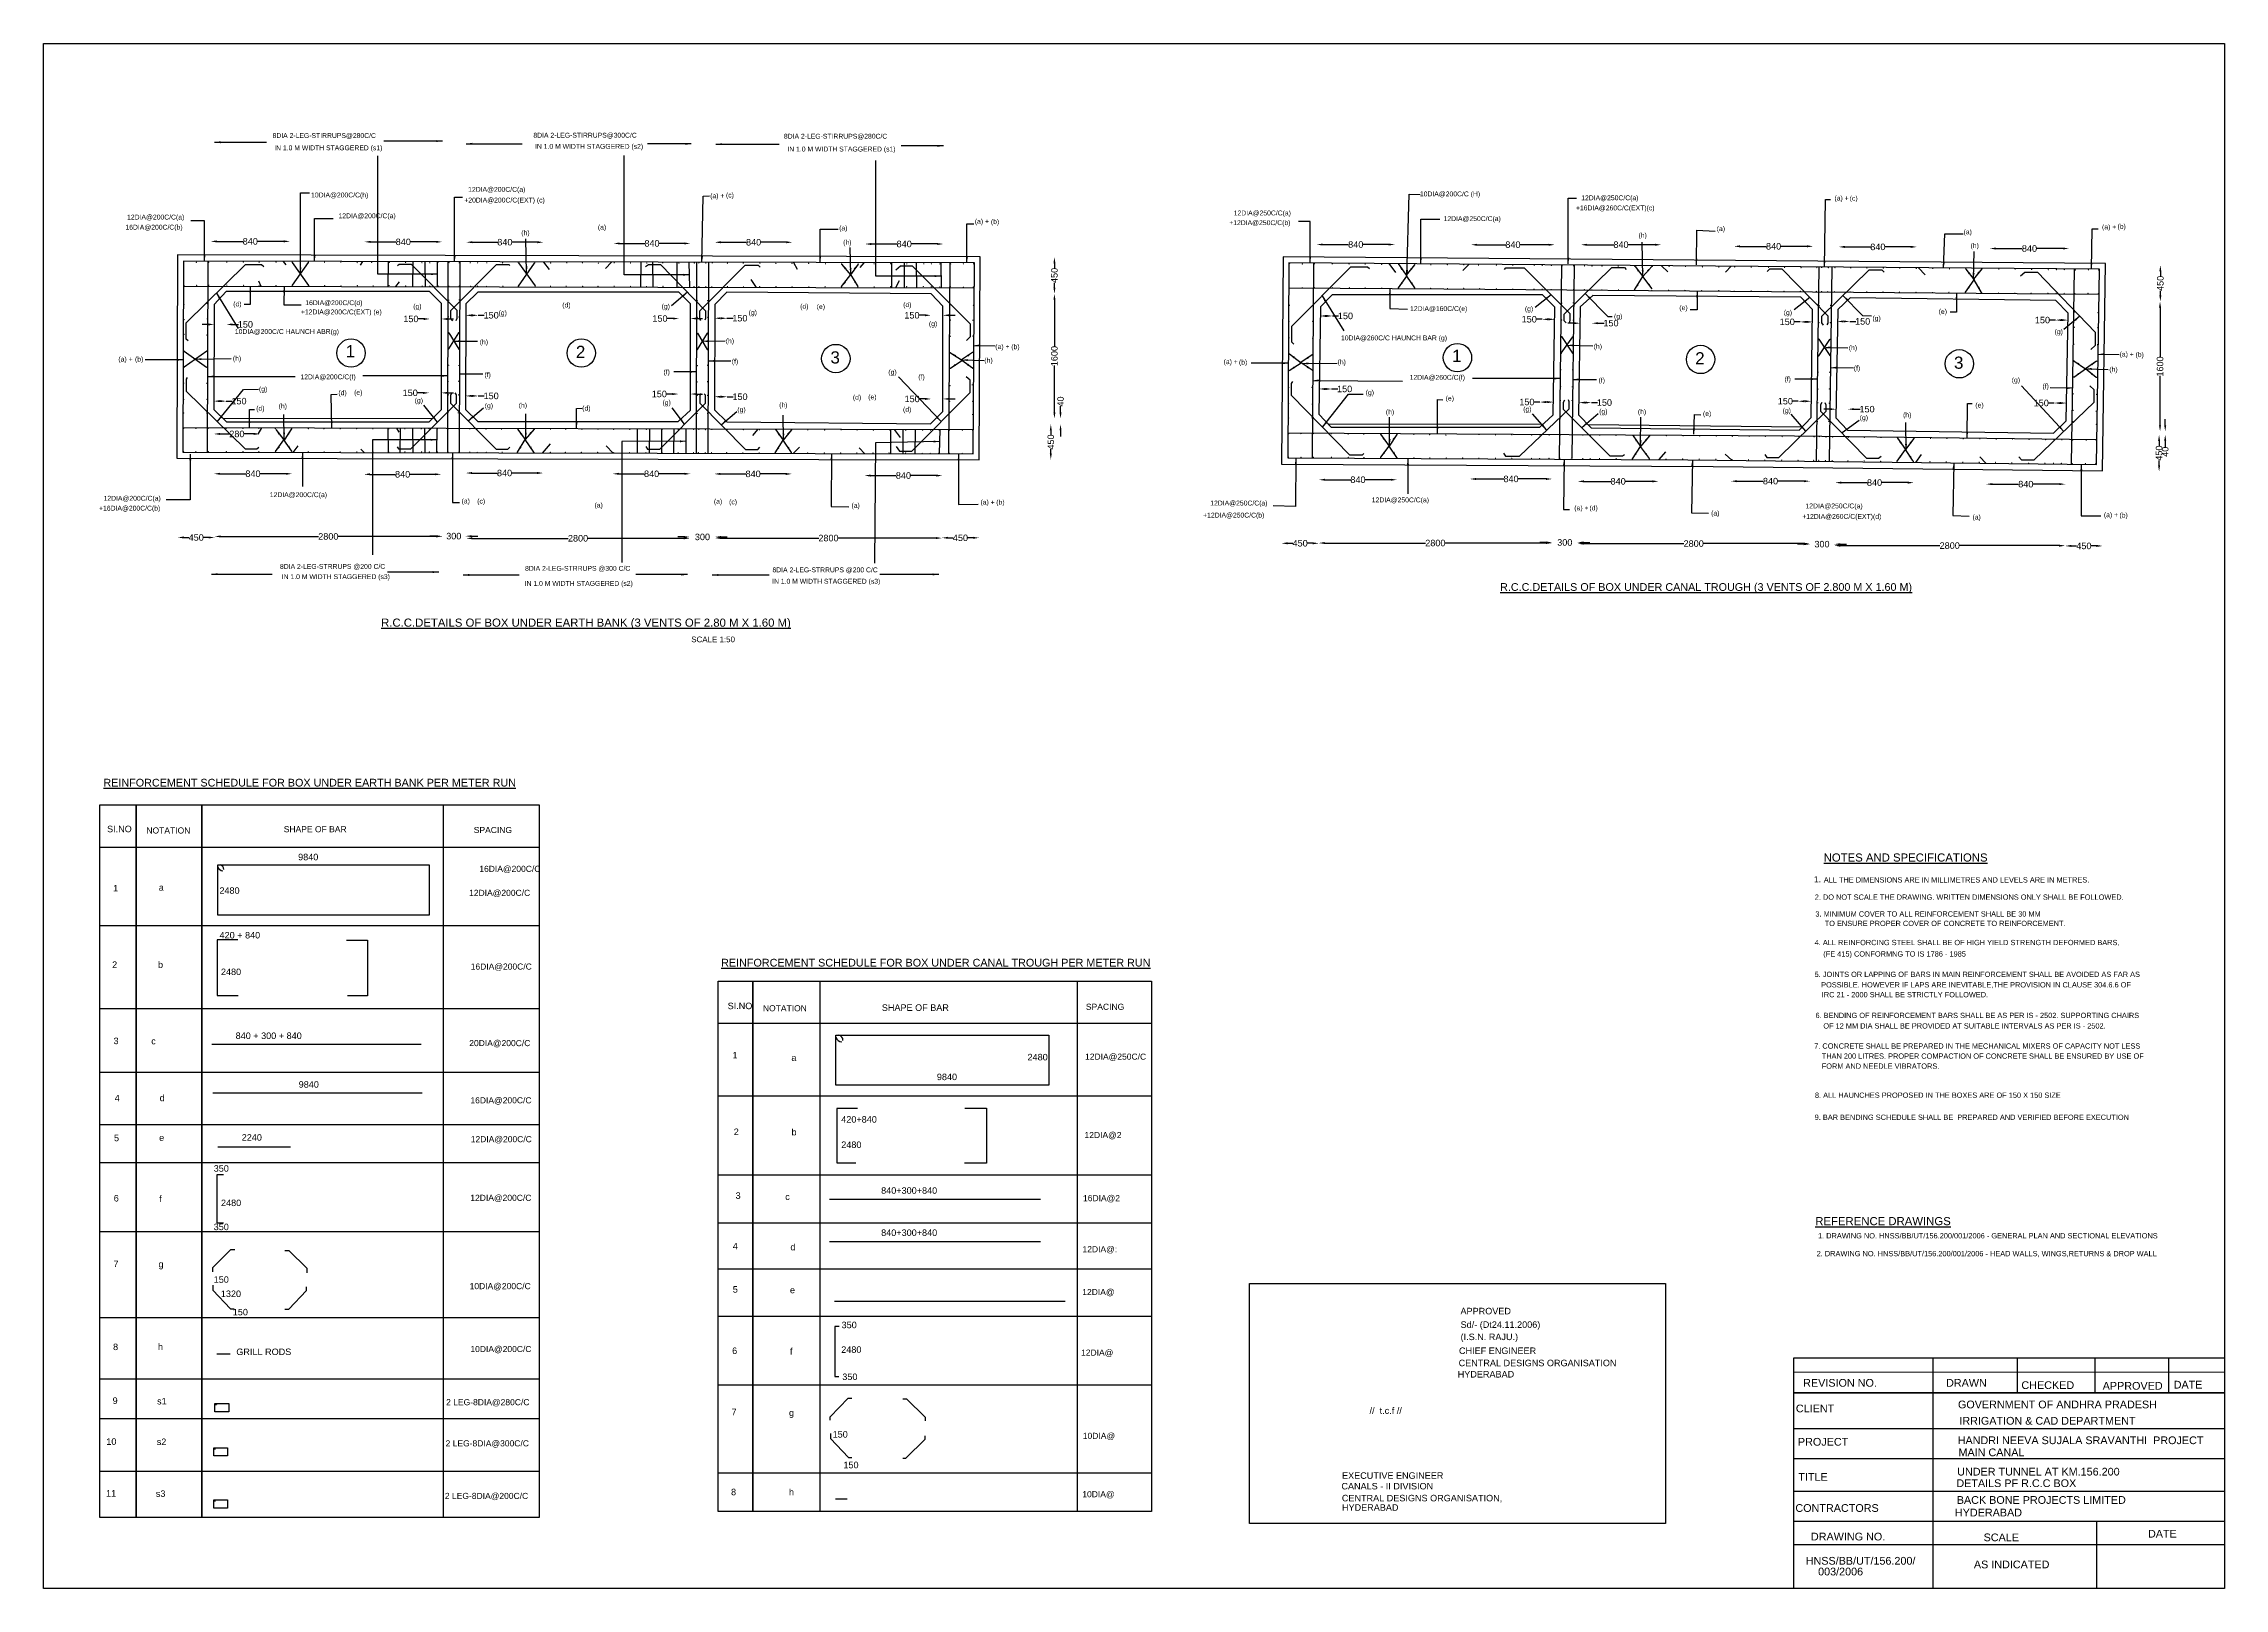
# Model space of a CAD drawing. Header units: millimetres. Extents: x 83 to 26937, y 200 to 19220.
import ezdxf

# ---------------------------------------------------------------- set-up
doc = ezdxf.new("R2010")
doc.units = ezdxf.units.MM
doc.header["$MEASUREMENT"] = 0
for name, color, linetype, plot in [('DIM', 7, 'Continuous', False), ('DWG', 7, 'Continuous', False), ('TEXT', 7, 'Continuous', False)]:
    doc.layers.add(name, color=color, linetype=linetype, plot=plot)
doc.styles.get("Standard").update_dxf_attribs({"font": 'arial.ttf'})
doc.dimstyles.new('Civil', dxfattribs={"dimtxt": 80, "dimasz": 75, "dimexe": 0.1, "dimexo": 0.0625, "dimgap": 0.09, "dimtad": 0, "dimdec": 0, "dimzin": 12, "dimdsep": 46, "dimtxsty": 'Standard', "dimcen": 0.1, "dimse1": 1, "dimse2": 1, "dimadec": 0, "dimazin": 2, "dimtfac": 1, "dimtdec": 0, "dimtofl": 0, "dimtmove": 0, "dimatfit": 3, "dimfxl": 1, "dimfrac": 1, "dimtolj": 1, "dimtzin": 0, "dimarcsym": 0})

msp = doc.modelspace()

# ---------------------------------------------------------------- texts
at = {"layer": 'TEXT'}
for s, height, p in [('8DIA 2-LEG-STIRRUPS@280C/C', 60, (2902.4, 18058.3)), ('8DIA 2-LEG-STIRRUPS@300C/C', 60, (6114.3, 18062.6)), ('8DIA 2-LEG-STIRRUPS@280C/C', 60, (9199.2, 18049.9)), ('IN 1.0 M WIDTH STAGGERED (s1)', 60, (2922.9, 17907.1)), ('IN 1.0 M WIDTH STAGGERED (s2)', 60, (6134.2, 17925.1)), ('IN 1.0 M WIDTH STAGGERED (s1)', 60, (9242.1, 17892.1)), ('12DIA@200C/C(a)', 60, (5310.9, 17395.3)), ('10DIA@200C/C(h)', 60, (3377, 17326.6)), ('+20DIA@200C/C(EXT) (c)', 60, (5263.9, 17263.7)), ('(a) +', 60, (8291.5, 17316.7)), ('(c)', 60, (8485.5, 17325.2)), ('10DIA@200C/C (H)', 60, (17030.7, 17339.6)), ('+16DIA@260C/C(EXT)(c)', 60, (18952.4, 17167.2)), ('12DIA@250C/C(a)', 60, (19017.8, 17291.6)), ('(a) +', 60, (22135.5, 17287.8)), ('(c)', 60, (22323.7, 17286.6)), ('16DIA@200C/C(b)', 60, (1090.2, 16929.9)), ('12DIA@200C/C(a)', 60, (1110.7, 17054.2)), ('12DIA@200C/C(a)', 60, (3714.1, 17070.3)), ('(h)', 60, (5965.3, 16861.2)), ('(a)', 60, (6908.3, 16930.1)), ('(a)', 60, (9879.8, 16919.9)), ('(a) +', 60, (11549.9, 17002.1)), ('(b)', 60, (11747.9, 16997.3)), ('+12DIA@250C/C(b)', 60, (14683.3, 16985.5)), ('12DIA@250C/C(a)', 60, (14738.2, 17105.1)), ('12DIA@250C/C(a)', 60, (17322.6, 17035.2)), ('(a)', 60, (20686.2, 16912.1)), ('(a)', 60, (23725.3, 16872.3)), ('(a) +', 60, (25430.5, 16933.5)), ('(b)', 60, (25620.9, 16939)), ('(h)', 60, (9928.8, 16744.1)), ('(h)', 60, (19722.9, 16830.6)), ('(h)', 60, (23811.5, 16704)), ('(d)', 60, (2418.1, 15985.1)), ('+12DIA@200C/C(EXT) (e)', 60, (3251.1, 15886.6)), ('16DIA@200C/C(d)', 60, (3305.2, 16000.2)), ('(g)', 60, (4634.5, 15956.3)), ('(g)', 60, (5685.4, 15876.1)), ('(d)', 60, (6469.9, 15971.6)), ('(g)', 60, (7693.3, 15955.7)), ('(g)', 60, (8764.5, 15880.3)), ('(d)', 60, (9399.6, 15955.7)), ('(e)', 60, (9603.2, 15953)), ('(d)', 60, (10668, 15976.3)), ('12DIA@160C/C(e)', 60, (16909.6, 15927.5)), ('(g)', 60, (18323.7, 15925.6)), ('(g)', 60, (19421.1, 15833.8)), ('(e)', 60, (20225.5, 15939.1)), ('(g)', 60, (21511, 15879.7)), ('(g)', 60, (22603.4, 15809.5)), ('(e)', 60, (23419.2, 15892.1)), ('10DIA@200C/C HAUNCH ABR(g)', 60, (2437.8, 15645.1)), ('(h)', 60, (5453.5, 15517.7)), ('(h)', 60, (8483.3, 15530.4)), ('(g)', 60, (10984.7, 15741.6)), ('10DIA@260C/C HAUNCH BAR (g)', 60, (16059.5, 15566.7)), ('(g)', 60, (24846.3, 15644.3)), ('(a) +', 60, (1003.6, 15305.7)), ('(b)', 60, (1208.2, 15305.3)), ('(h)', 60, (2413.3, 15315.1)), ('1', 150, (3802.7, 15358.1)), ('2', 150, (6637.4, 15349.6)), ('(f)', 60, (8557, 15277.7)), ('3', 150, (9772.3, 15281.7)), ('(h)', 60, (11667.7, 15291.6)), ('(a) +', 60, (11802.3, 15458.9)), ('(b)', 60, (11999.3, 15457.5)), ('(a) +', 60, (14613.7, 15273.9)), ('(b)', 60, (14802.2, 15268.1)), ('(h)', 60, (16016.8, 15270.4)), ('1', 150, (17427.1, 15301.5)), ('(h)', 60, (19171.2, 15462.3)), ('2', 150, (20420.6, 15270.5)), ('(h)', 60, (22312.2, 15446.3)), ('3', 150, (23607.5, 15216.9)), ('(a) +', 60, (25646.8, 15366.3)), ('(b)', 60, (25843, 15360.1)), ('12DIA@200C/C(f)', 60, (3245, 15087)), ('(f)', 60, (5511.2, 15113.6)), ('(f)', 60, (7715.7, 15147.7)), ('(g)', 60, (10485.1, 15145.7)), ('(f)', 60, (10854.3, 15087.4)), ('12DIA@260C/C(f)', 60, (16904.6, 15081.3)), ('(f)', 60, (19230.6, 15045.3)), ('(f)', 60, (21520, 15060.4)), ('(f)', 60, (22373.6, 15194.8)), ('(g)', 60, (24318.9, 15049.5)), ('(h)', 60, (25520.5, 15179.8)), ('(g)', 60, (2734.8, 14937.6)), ('(h)', 60, (2976.9, 14727.9)), ('(d)', 60, (3713, 14891.5)), ('(e)', 60, (3906.9, 14895.4)), ('(g)', 60, (4652.5, 14798)), ('(g)', 60, (5515.4, 14733)), ('(h)', 60, (5934.1, 14737.7)), ('(g)', 60, (7704.4, 14771.6)), ('(h)', 60, (9140.9, 14741.5)), ('(d)', 60, (10048.4, 14835.6)), ('(e)', 60, (10237.5, 14840.4)), ('(g)', 60, (16363.2, 14894.4)), ('(e)', 60, (17348.2, 14824)), ('(e)', 60, (23870.5, 14739.5)), ('(f)', 60, (24696.9, 14972.9)), ('(d)', 60, (2701.1, 14699.9)), ('(d)', 60, (6715.8, 14702.5)), ('(g)', 60, (8625.7, 14684.7)), ('(d)', 60, (10665.5, 14687.6)), ('(h)', 60, (16611.4, 14655.8)), ('(g)', 60, (18303.2, 14690.2)), ('(g)', 60, (19238.5, 14662.4)), ('(h)', 60, (19714.6, 14658.4)), ('(e)', 60, (20516, 14636.2)), ('(g)', 60, (21497.1, 14672.9)), ('(g)', 60, (22446.8, 14586.3)), ('(h)', 60, (22980.8, 14619.9)), ('12DIA@200C/C(a)', 60, (2868.5, 13636.3)), ('+16DIA@200C/C(b)', 60, (766, 13470.5)), ('12DIA@200C/C(a)', 60, (821.1, 13592.2)), ('(a)', 60, (5230.1, 13558.5)), ('(c)', 60, (5422.4, 13557)), ('(a)', 60, (6867.1, 13507.2)), ('(a)', 60, (8336.9, 13554.3)), ('(c)', 60, (8523.9, 13548.2)), ('(a)', 60, (10031.1, 13504.1)), ('(a) +', 60, (11620, 13544.2)), ('(b)', 60, (11814.3, 13543.8)), ('+12DIA@250C/C(b)', 60, (14361.5, 13384.7)), ('12DIA@250C/C(a)', 60, (14449.8, 13533.3)), ('12DIA@250C/C(a)', 60, (16438.1, 13572.2)), ('(a) +', 60, (18932.2, 13473.8)), ('(d)', 60, (19118.4, 13473.8)), ('(a)', 60, (20617.2, 13409.5)), ('+12DIA@260C/C(EXT)(d)', 60, (21739.7, 13368.9)), ('12DIA@250C/C(a)', 60, (21778.3, 13497.8)), ('(a) +', 60, (25453.4, 13388.8)), ('(b)', 60, (25645, 13384)), ('(a)', 60, (23835.2, 13360.5)), ('8DIA 2-LEG-STRRUPS @200 C/C', 60, (2993.7, 12752.9)), ('IN 1.0 M WIDTH STAGGERED (s3)', 60, (3015.7, 12627.2)), ('8DIA 2-LEG-STRRUPS @300 C/C', 60, (6011.6, 12729.1)), ('8DIA 2-LEG-STRRUPS @200 C/C', 60, (9058.4, 12710.8)), ('IN 1.0 M WIDTH STAGGERED (s3)', 60, (9054.4, 12570.9)), ('IN 1.0 M WIDTH STAGGERED (s2)', 60, (6007, 12544.1)), ('%%UR.C.C.DETAILS OF BOX UNDER CANAL TROUGH (3 VENTS OF 2.800 M X 1.60 M)', 95, (18018.1, 12482.3)), ('%%UR.C.C.DETAILS OF BOX UNDER EARTH BANK (3 VENTS OF 2.80 M X 1.60 M)', 100, (4239, 12041.1)), ('SCALE 1:50', 70, (8058.5, 11849.8)), ('%%UREINFORCEMENT SCHEDULE FOR BOX UNDER EARTH BANK PER METER RUN', 95, (819.7, 10073.3)), ('SI.NO', 80, (864.5, 9510.7)), ('NOTATION', 75, (1348.8, 9494.6)), ('SHAPE OF BAR', 75, (3040.1, 9510.4)), ('SPACING', 75, (5379.9, 9500.6)), ('9840', 80, (3217.2, 9165.3)), ('%%UNOTES AND SPECIFICATIONS', 100, (22003, 9149.1)), ('16DIA@200C/C', 75, (5448.3, 9022.2)), ('1.', 75, (21882.7, 8893.1)), (' ALL THE DIMENSIONS ARE IN MILLIMETRES AND LEVELS ARE IN METRES.', 65, (21979, 8891.3)), ('1', 80, (939.2, 8781)), ('a', 80, (1501.2, 8790.4)), ('2480', 80, (2248, 8752.1)), ('12DIA@200C/C', 75, (5322.6, 8726.5)), ('2. DO NOT SCALE THE DRAWING. WRITTEN DIMENSIONS ONLY SHALL BE FOLLOWED.', 65, (21892.9, 8678.9)), ('3. MINIMUM COVER TO ALL REINFORCEMENT SHALL BE 30 MM', 65, (21900.9, 8471.8)), ('TO ENSURE PROPER COVER OF CONCRETE TO REINFORCEMENT.', 65, (22015.2, 8355.3)), ('420 + 840', 80, (2249.7, 8202.5)), ('4. ALL REINFORCING STEEL SHALL BE OF HIGH YIELD STRENGTH DEFORMED BARS,', 65, (21891.8, 8120.1)), ('2', 80, (926.8, 7839.6)), ('b', 80, (1491.9, 7840.3)), ('2480', 80, (2266.8, 7751.7)), ('16DIA@200C/C', 75, (5342.2, 7818.9)), ('%%UREINFORCEMENT SCHEDULE FOR BOX UNDER CANAL TROUGH PER METER RUN', 95, (8426.2, 7857.1)), ('5. JOINTS OR LAPPING OF BARS IN MAIN REINFORCEMENT SHALL BE AVOIDED AS FAR AS', 65, (21891.6, 7728.4)), ('(FE 415) CONFORMNG TO IS 1786 - 1985', 65, (21998.1, 7979.6)), ('POSSIBLE. HOWEVER IF LAPS ARE INEVITABLE,THE PROVISION IN CLAUSE 304.6.6 OF', 65, (21972.1, 7599.5)), ('IRC 21 - 2000 SHALL BE STRICTLY FOLLOWED.', 65, (21979.3, 7477.8)), ('SI.NO', 80, (8506.1, 7331.9)), ('NOTATION', 75, (8940.4, 7305.8)), ('SHAPE OF BAR', 80, (10405, 7310.8)), ('SPACING', 75, (12918, 7323.5)), ('6. BENDING OF REINFORCEMENT BARS SHALL BE AS PER IS - 2502. SUPPORTING CHAIRS', 65, (21901.7, 7222.7)), ('3', 80, (944.2, 6901.3)), ('840 + 300 + 840', 80, (2447.7, 6964.7)), ('OF 12 MM DIA SHALL BE PROVIDED AT SUITABLE INTERVALS AS PER IS - 2502.', 65, (21998.9, 7093.4)), ('c', 80, (1408.7, 6898.2)), ('20DIA@200C/C', 75, (5324.3, 6876.5)), ('1', 80, (8566.4, 6725.1)), ('a', 80, (9291.2, 6694.8)), ('2480', 80, (12199.1, 6701.5)), ('12DIA@250C/C', 75, (12907.1, 6709.9)), ('7. CONCRETE SHALL BE PREPARED IN THE MECHANICAL MIXERS OF CAPACITY NOT LESS', 65, (21885.8, 6845.7)), ('THAN 200 LITRES. PROPER COMPACTION OF CONCRETE SHALL BE ENSURED BY USE OF', 65, (21978.9, 6721.8)), ('9840', 80, (3224.2, 6365.1)), ('9840', 80, (11082.7, 6458.1)), ('FORM AND NEEDLE VIBRATORS.', 65, (21978.9, 6598)), ('4', 80, (958.4, 6196.7)), ('d', 80, (1512.5, 6199.1)), ('16DIA@200C/C', 75, (5338.7, 6172)), ('8. ALL HAUNCHES PROPOSED IN THE BOXES ARE OF 150 X 150 SIZE', 65, (21895.5, 6240.2)), ('420+840', 80, (9905.3, 5934.9)), ('9. BAR BENDING SCHEDULE SHALL BE  PREPARED AND VERIFIED BEFORE EXECUTION', 65, (21892.3, 5968.6)), ('5', 80, (949.9, 5705.9)), ('e', 80, (1505.7, 5709.8)), ('2240', 80, (2522.7, 5712.9)), ('12DIA@200C/C', 75, (5342.4, 5693.7)), ('2', 80, (8581.5, 5782.1)), ('b', 80, (9292.5, 5777.5)), ('2480', 80, (9905.3, 5622.5)), ('12DIA@2', 75, (12900.6, 5744.6)), ('350', 80, (2177.6, 5330.7)), ('840+300+840', 80, (10396.6, 5058.7)), ('6', 80, (946.6, 4963.8)), ('f', 80, (1506.7, 4957.4)), ('2480', 80, (2267.7, 4907.2)), ('12DIA@200C/C', 75, (5337.6, 4971.7)), ('3', 80, (8604.5, 4996.9)), ('c', 80, (9215.4, 4982.8)), ('16DIA@2', 75, (12882.3, 4967.4)), ('350', 80, (2177.6, 4611.1)), ('840+300+840', 80, (10396.6, 4539.6)), ('%%UREFERENCE DRAWINGS', 100, (21899.2, 4672)), ('1. DRAWING NO. HNSS/BB/UT/156.200/001/2006 - GENERAL PLAN AND SECTIONAL ELEVATIONS', 65, (21933.2, 4509.4)), ('4', 80, (8569.2, 4373)), ('d', 80, (9279, 4362.4)), ('12DIA@:', 75, (12875.9, 4338.7)), ('2. DRAWING NO. HNSS/BB/UT/156.200/001/2006 - HEAD WALLS, WINGS,RETURNS & DROP WALL', 65, (21916.6, 4289.7)), ('7', 80, (943.2, 4156.2)), ('g', 80, (1497.9, 4152.9)), ('150', 80, (2177.6, 3962.7)), ('1320', 80, (2265.6, 3787.7)), ('10DIA@200C/C', 75, (5328.9, 3884.2)), ('5', 80, (8569.4, 3841.6)), ('e', 80, (9273.5, 3834.1)), ('12DIA@', 75, (12873, 3811.7)), ('150', 80, (2412.7, 3561.9)), ('APPROVED', 80, (17530.7, 3574.6)), ('Sd/- (Dt24.11.2006)', 80, (17532, 3408.1)), ('350', 80, (9909.4, 3403.8)), ('(I.S.N. RAJU.)', 80, (17532, 3257.2)), ('8', 80, (938.3, 3134.3)), ('h', 80, (1491.2, 3135.5)), ('GRILL RODS', 80, (2456.2, 3073)), ('10DIA@200C/C', 75, (5338.3, 3109.8)), ('6', 80, (8561.6, 3086.3)), ('f', 80, (9274, 3079.4)), ('2480', 80, (9905, 3100.1)), ('12DIA@', 75, (12858, 3065.8)), ('CENTRAL DESIGNS ORGANISATION', 80, (17508.1, 2935.6)), ('CHIEF ENGINEER', 80, (17512.1, 3086.5)), ('350', 80, (9918.2, 2765.5)), ('HYDERABAD', 80, (17496.2, 2796.6)), ('REVISION NO.', 95.107, (21750.3, 2683.3)), ('DRAWN', 95.11, (23510.2, 2683.3)), ('CHECKED', 95.11, (24437.9, 2655.2)), ('APPROVED', 95.11, (25438.7, 2646.7)), ('DATE', 95.11, (26313, 2660.8)), ('9', 80, (932.9, 2471.7)), ('s1', 80, (1480, 2465.1)), ('2 LEG-8DIA@280C/C', 75, (5039.5, 2455.3)), ('//  t.c.f //', 80, (16410.9, 2348.6)), ('CLIENT', 95.11, (21660.4, 2368)), ('GOVERNMENT OF ANDHRA PRADESH', 95.107, (23656.4, 2417.3)), ('7', 80, (8554.6, 2332.9)), ('g', 80, (9261.4, 2323)), ('IRRIGATION & CAD DEPARTMENT', 95.107, (23673.3, 2216.3)), ('10', 80, (854.9, 1967.6)), ('s2', 80, (1476, 1965.4)), ('2 LEG-8DIA@300C/C', 75, (5033, 1948.5)), ('150', 80, (9799.2, 2056.8)), ('10DIA@', 75, (12879.9, 2040.8)), ('PROJECT', 95.11, (21685.7, 1957.5)), ('HANDRI NEEVA SUJALA SRAVANTHI  PROJECT', 95.107, (23653, 1976.3)), ('MAIN CANAL', 95.11, (23663.1, 1827.5)), ('150', 80, (9932.1, 1679.8)), ('EXECUTIVE ENGINEER', 80, (16072.1, 1549.3)), ('TITLE', 95.11, (21691.3, 1524.6)), ('UNDER TUNNEL AT KM.156.200 ', 95.107, (23647, 1589.9)), ('11', 80, (852, 1330.7)), ('s3', 80, (1464.9, 1326.6)), ('2 LEG-8DIA@200C/C', 75, (5024, 1301.3)), ('8', 80, (8548.3, 1347.2)), ('h', 80, (9261.4, 1345.1)), ('10DIA@', 75, (12873.4, 1322.5)), ('CANALS - II DIVISION', 80, (16064.4, 1418.7)), ('CENTRAL DESIGNS ORGANISATION,', 80, (16069.8, 1272.1)), ('DETAILS PF R.C.C BOX', 95.107, (23636.9, 1447.9)), ('HYDERABAD', 80, (16071.4, 1156)), ('CONTRACTORS', 95.107, (21654.7, 1142.3)), ('HYDERABAD', 95.11, (23618.9, 1086.5)), ('BACK BONE PROJECTS LIMITED', 95.107, (23641.9, 1241.3)), ('DRAWING NO.', 95.107, (21845.9, 790.9)), ('SCALE', 95.11, (23972.3, 780.7)), ('DATE', 95.11, (25996.4, 825.7)), ('HNSS/BB/UT/156.200/', 95.107, (21781.6, 492.5)), ('AS INDICATED', 95.107, (23852.5, 447.4)), ('003/2006', 95.11, (21934.1, 360))]:
    msp.add_text(s, height=height, dxfattribs=at).set_placement(p)

# ---------------------------------------------------------------- blocks, each defined once
blk = doc.blocks.new('*D2')
at = {"layer": 'Defpoints', "color": 0, "transparency": 16777216}
for p in [(2140, 16764), (3116, 16785), (3116, 16764)]:
    blk.add_point(p, dxfattribs=at)
at = {"layer": 'DIM', "color": 0, "lineweight": -2, "transparency": 16777216}
for p, q in [((2215, 16785), (2539, 16785)), ((3041, 16785), (2716, 16785))]:
    blk.add_line(p, q, dxfattribs=at)
at = {"layer": 'DIM', "color": 0, "transparency": 16777216}
for points in [[(2215, 16798), (2215, 16773), (2140, 16785)], [(3041, 16798), (3041, 16773), (3116, 16785)]]:
    blk.add_solid(points, dxfattribs=at)
at = {"layer": 'DIM', "color": 0, "transparency": 16777216, "insert": (2628, 16785), "char_height": 80, "attachment_point": 5}
blk.add_mtext('\\A1;840', dxfattribs=at)
blk = doc.blocks.new('*D3')
at = {"layer": 'Defpoints', "color": 0, "transparency": 16777216}
for p in [(4034, 16764), (4989, 16779), (4989, 16764)]:
    blk.add_point(p, dxfattribs=at)
at = {"layer": 'DIM', "color": 0, "lineweight": -2, "transparency": 16777216}
for p, q in [((4109, 16779), (4423, 16779)), ((4914, 16779), (4600, 16779))]:
    blk.add_line(p, q, dxfattribs=at)
at = {"layer": 'DIM', "color": 0, "transparency": 16777216}
for points in [[(4109, 16792), (4109, 16767), (4034, 16779)], [(4914, 16792), (4914, 16767), (4989, 16779)]]:
    blk.add_solid(points, dxfattribs=at)
at = {"layer": 'DIM', "color": 0, "transparency": 16777216, "insert": (4512, 16779), "char_height": 80, "attachment_point": 5}
blk.add_mtext('\\A1;840', dxfattribs=at)
blk = doc.blocks.new('*D4')
at = {"layer": 'Defpoints', "color": 0, "transparency": 16777216}
for p in [(5289, 16766), (6238, 16775), (6238, 16766)]:
    blk.add_point(p, dxfattribs=at)
at = {"layer": 'DIM', "color": 0, "lineweight": -2, "transparency": 16777216}
for p, q in [((5364, 16775), (5675, 16775)), ((6163, 16775), (5852, 16775))]:
    blk.add_line(p, q, dxfattribs=at)
at = {"layer": 'DIM', "color": 0, "transparency": 16777216}
for points in [[(5364, 16787), (5364, 16762), (5289, 16775)], [(6163, 16787), (6163, 16762), (6238, 16775)]]:
    blk.add_solid(points, dxfattribs=at)
at = {"layer": 'DIM', "color": 0, "transparency": 16777216, "insert": (5763, 16775), "char_height": 80, "attachment_point": 5}
blk.add_mtext('\\A1;840', dxfattribs=at)
blk = doc.blocks.new('*D5')
at = {"layer": 'Defpoints', "color": 0, "transparency": 16777216}
for p in [(7103, 16759), (8047, 16760), (8047, 16759)]:
    blk.add_point(p, dxfattribs=at)
at = {"layer": 'DIM', "color": 0, "lineweight": -2, "transparency": 16777216}
for p, q in [((7178, 16760), (7487, 16760)), ((7972, 16760), (7663, 16760))]:
    blk.add_line(p, q, dxfattribs=at)
at = {"layer": 'DIM', "color": 0, "transparency": 16777216}
for points in [[(7178, 16772), (7178, 16747), (7103, 16760)], [(7972, 16772), (7972, 16747), (8047, 16760)]]:
    blk.add_solid(points, dxfattribs=at)
at = {"layer": 'DIM', "color": 0, "transparency": 16777216, "insert": (7575, 16760), "char_height": 80, "attachment_point": 5}
blk.add_mtext('\\A1;840', dxfattribs=at)
blk = doc.blocks.new('*D6')
at = {"layer": 'Defpoints', "color": 0, "transparency": 16777216}
for p in [(8348, 16757), (9303, 16774), (9303, 16757)]:
    blk.add_point(p, dxfattribs=at)
at = {"layer": 'DIM', "color": 0, "lineweight": -2, "transparency": 16777216}
for p, q in [((8423, 16774), (8737, 16774)), ((9228, 16774), (8914, 16774))]:
    blk.add_line(p, q, dxfattribs=at)
at = {"layer": 'DIM', "color": 0, "transparency": 16777216}
for points in [[(8423, 16787), (8423, 16762), (8348, 16774)], [(9228, 16787), (9228, 16762), (9303, 16774)]]:
    blk.add_solid(points, dxfattribs=at)
at = {"layer": 'DIM', "color": 0, "transparency": 16777216, "insert": (8826, 16774), "char_height": 80, "attachment_point": 5}
blk.add_mtext('\\A1;840', dxfattribs=at)
blk = doc.blocks.new('*D7')
at = {"layer": 'Defpoints', "color": 0, "transparency": 16777216}
for p in [(10199, 16745), (11162, 16753), (11162, 16745)]:
    blk.add_point(p, dxfattribs=at)
at = {"layer": 'DIM', "color": 0, "lineweight": -2, "transparency": 16777216}
for p, q in [((10274, 16753), (10592, 16753)), ((11087, 16753), (10769, 16753))]:
    blk.add_line(p, q, dxfattribs=at)
at = {"layer": 'DIM', "color": 0, "transparency": 16777216}
for points in [[(10274, 16765), (10274, 16740), (10199, 16753)], [(11087, 16765), (11087, 16740), (11162, 16753)]]:
    blk.add_solid(points, dxfattribs=at)
at = {"layer": 'DIM', "color": 0, "transparency": 16777216, "insert": (10680, 16753), "char_height": 80, "attachment_point": 5}
blk.add_mtext('\\A1;840', dxfattribs=at)
blk = doc.blocks.new('*D8')
at = {"layer": 'Defpoints', "color": 0, "transparency": 16777216}
for p in [(15760, 16745), (16723, 16746), (16723, 16745)]:
    blk.add_point(p, dxfattribs=at)
at = {"layer": 'DIM', "color": 0, "lineweight": -2, "transparency": 16777216}
for p, q in [((15835, 16746), (16153, 16746)), ((16648, 16746), (16330, 16746))]:
    blk.add_line(p, q, dxfattribs=at)
at = {"layer": 'DIM', "color": 0, "transparency": 16777216}
for points in [[(15835, 16759), (15835, 16734), (15760, 16746)], [(16648, 16759), (16648, 16734), (16723, 16746)]]:
    blk.add_solid(points, dxfattribs=at)
at = {"layer": 'DIM', "color": 0, "transparency": 16777216, "insert": (16241, 16746), "char_height": 80, "attachment_point": 5}
blk.add_mtext('\\A1;840', dxfattribs=at)
blk = doc.blocks.new('*D9')
at = {"layer": 'Defpoints', "color": 0, "transparency": 16777216}
for p in [(17660, 16734), (18691, 16744), (18691, 16734)]:
    blk.add_point(p, dxfattribs=at)
at = {"layer": 'DIM', "color": 0, "lineweight": -2, "transparency": 16777216}
for p, q in [((17735, 16744), (18087, 16744)), ((18616, 16744), (18264, 16744))]:
    blk.add_line(p, q, dxfattribs=at)
at = {"layer": 'DIM', "color": 0, "transparency": 16777216}
for points in [[(17735, 16756), (17735, 16731), (17660, 16744)], [(18616, 16756), (18616, 16731), (18691, 16744)]]:
    blk.add_solid(points, dxfattribs=at)
at = {"layer": 'DIM', "color": 0, "transparency": 16777216, "insert": (18176, 16744), "char_height": 80, "attachment_point": 5}
blk.add_mtext('\\A1;840', dxfattribs=at)
blk = doc.blocks.new('*D10')
at = {"layer": 'Defpoints', "color": 0, "transparency": 16777216}
for p in [(19014, 16737), (20001, 16744), (20001, 16737)]:
    blk.add_point(p, dxfattribs=at)
at = {"layer": 'DIM', "color": 0, "lineweight": -2, "transparency": 16777216}
for p, q in [((19089, 16744), (19419, 16744)), ((19926, 16744), (19596, 16744))]:
    blk.add_line(p, q, dxfattribs=at)
at = {"layer": 'DIM', "color": 0, "transparency": 16777216}
for points in [[(19089, 16756), (19089, 16731), (19014, 16744)], [(19926, 16756), (19926, 16731), (20001, 16744)]]:
    blk.add_solid(points, dxfattribs=at)
at = {"layer": 'DIM', "color": 0, "transparency": 16777216, "insert": (19507, 16744), "char_height": 80, "attachment_point": 5}
blk.add_mtext('\\A1;840', dxfattribs=at)
blk = doc.blocks.new('*D11')
at = {"layer": 'Defpoints', "color": 0, "transparency": 16777216}
for p in [(20899, 16722), (21874, 16724), (21874, 16722)]:
    blk.add_point(p, dxfattribs=at)
at = {"layer": 'DIM', "color": 0, "lineweight": -2, "transparency": 16777216}
for p, q in [((20974, 16724), (21298, 16724)), ((21799, 16724), (21475, 16724))]:
    blk.add_line(p, q, dxfattribs=at)
at = {"layer": 'DIM', "color": 0, "transparency": 16777216}
for points in [[(20974, 16737), (20974, 16712), (20899, 16724)], [(21799, 16737), (21799, 16712), (21874, 16724)]]:
    blk.add_solid(points, dxfattribs=at)
at = {"layer": 'DIM', "color": 0, "transparency": 16777216, "insert": (21386, 16724), "char_height": 80, "attachment_point": 5}
blk.add_mtext('\\A1;840', dxfattribs=at)
blk = doc.blocks.new('*D12')
at = {"layer": 'Defpoints', "color": 0, "transparency": 16777216}
for p in [(22189, 16707), (23151, 16717), (23151, 16707)]:
    blk.add_point(p, dxfattribs=at)
at = {"layer": 'DIM', "color": 0, "lineweight": -2, "transparency": 16777216}
for p, q in [((22264, 16717), (22582, 16717)), ((23076, 16717), (22758, 16717))]:
    blk.add_line(p, q, dxfattribs=at)
at = {"layer": 'DIM', "color": 0, "transparency": 16777216}
for points in [[(22264, 16730), (22264, 16705), (22189, 16717)], [(23076, 16730), (23076, 16705), (23151, 16717)]]:
    blk.add_solid(points, dxfattribs=at)
at = {"layer": 'DIM', "color": 0, "transparency": 16777216, "insert": (22670, 16717), "char_height": 80, "attachment_point": 5}
blk.add_mtext('\\A1;840', dxfattribs=at)
blk = doc.blocks.new('*D13')
at = {"layer": 'Defpoints', "color": 0, "transparency": 16777216}
for p in [(24049, 16688), (25024, 16697), (25024, 16688)]:
    blk.add_point(p, dxfattribs=at)
at = {"layer": 'DIM', "color": 0, "lineweight": -2, "transparency": 16777216}
for p, q in [((24124, 16697), (24448, 16697)), ((24949, 16697), (24625, 16697))]:
    blk.add_line(p, q, dxfattribs=at)
at = {"layer": 'DIM', "color": 0, "transparency": 16777216}
for points in [[(24124, 16710), (24124, 16685), (24049, 16697)], [(24949, 16710), (24949, 16685), (25024, 16697)]]:
    blk.add_solid(points, dxfattribs=at)
at = {"layer": 'DIM', "color": 0, "transparency": 16777216, "insert": (24537, 16697), "char_height": 80, "attachment_point": 5}
blk.add_mtext('\\A1;840', dxfattribs=at)
blk = doc.blocks.new('*D14')
at = {"layer": 'Defpoints', "color": 0, "transparency": 16777216}
for p in [(26149, 16491), (26188, 16491), (26188, 16045)]:
    blk.add_point(p, dxfattribs=at)
at = {"layer": 'DIM', "color": 0, "lineweight": -2, "transparency": 16777216}
for p, q in [((26149, 16416), (26149, 16358)), ((26149, 16120), (26149, 16178))]:
    blk.add_line(p, q, dxfattribs=at)
at = {"layer": 'DIM', "color": 0, "transparency": 16777216}
for points in [[(26136, 16416), (26161, 16416), (26149, 16491)], [(26136, 16120), (26161, 16120), (26149, 16045)]]:
    blk.add_solid(points, dxfattribs=at)
at = {"layer": 'DIM', "color": 0, "transparency": 16777216, "insert": (26149, 16268), "char_height": 80, "attachment_point": 5, "rotation": 90}
blk.add_mtext('\\A1;450', dxfattribs=at)
blk = doc.blocks.new('*D15')
at = {"layer": 'Defpoints', "color": 0, "transparency": 16777216}
for p in [(26149, 16045), (26145, 14446), (26149, 14446)]:
    blk.add_point(p, dxfattribs=at)
at = {"layer": 'DIM', "color": 0, "lineweight": -2, "transparency": 16777216}
for p, q in [((26145, 15970), (26145, 15361)), ((26145, 14521), (26145, 15130))]:
    blk.add_line(p, q, dxfattribs=at)
at = {"layer": 'DIM', "color": 0, "transparency": 16777216}
for points in [[(26132, 15970), (26157, 15970), (26145, 16045)], [(26132, 14521), (26157, 14521), (26145, 14446)]]:
    blk.add_solid(points, dxfattribs=at)
at = {"layer": 'DIM', "color": 0, "transparency": 16777216, "insert": (26145, 15245), "char_height": 80, "attachment_point": 5, "rotation": 90}
blk.add_mtext('\\A1;1600', dxfattribs=at)
blk = doc.blocks.new('*D16')
at = {"layer": 'Defpoints', "color": 0, "transparency": 16777216}
for p in [(26145, 14446), (26145, 14404), (26209, 14404)]:
    blk.add_point(p, dxfattribs=at)
at = {"layer": 'DIM', "color": 0, "lineweight": -2, "transparency": 16777216}
for p, q in [((26209, 14521), (26209, 14596)), ((26209, 14329), (26209, 14254))]:
    blk.add_line(p, q, dxfattribs=at)
at = {"layer": 'DIM', "color": 0, "transparency": 16777216}
for points in [[(26196, 14521), (26221, 14521), (26209, 14446)], [(26196, 14329), (26221, 14329), (26209, 14404)]]:
    blk.add_solid(points, dxfattribs=at)
at = {"layer": 'DIM', "color": 0, "transparency": 16777216, "insert": (26209, 14195), "char_height": 80, "attachment_point": 5, "rotation": 90}
blk.add_mtext('\\A1;40', dxfattribs=at)
blk = doc.blocks.new('*D17')
at = {"layer": 'Defpoints', "color": 0, "transparency": 16777216}
for p in [(26194, 14404), (26133, 13953), (26194, 13953)]:
    blk.add_point(p, dxfattribs=at)
at = {"layer": 'DIM', "color": 0, "lineweight": -2, "transparency": 16777216}
for p, q in [((26133, 14329), (26133, 14268)), ((26133, 14028), (26133, 14088))]:
    blk.add_line(p, q, dxfattribs=at)
at = {"layer": 'DIM', "color": 0, "transparency": 16777216}
for points in [[(26121, 14329), (26146, 14329), (26133, 14404)], [(26121, 14028), (26146, 14028), (26133, 13953)]]:
    blk.add_solid(points, dxfattribs=at)
at = {"layer": 'DIM', "color": 0, "transparency": 16777216, "insert": (26133, 14178), "char_height": 80, "attachment_point": 5, "rotation": 90}
blk.add_mtext('\\A1;450', dxfattribs=at)
blk = doc.blocks.new('*D18')
at = {"layer": 'Defpoints', "color": 0, "transparency": 16777216}
for p in [(24005, 13774), (24979, 13796), (24979, 13774)]:
    blk.add_point(p, dxfattribs=at)
at = {"layer": 'DIM', "color": 0, "lineweight": -2, "transparency": 16777216}
for p, q in [((24080, 13796), (24403, 13796)), ((24904, 13796), (24580, 13796))]:
    blk.add_line(p, q, dxfattribs=at)
at = {"layer": 'DIM', "color": 0, "transparency": 16777216}
for points in [[(24080, 13809), (24080, 13784), (24005, 13796)], [(24904, 13809), (24904, 13784), (24979, 13796)]]:
    blk.add_solid(points, dxfattribs=at)
at = {"layer": 'DIM', "color": 0, "transparency": 16777216, "insert": (24492, 13796), "char_height": 80, "attachment_point": 5}
blk.add_mtext('\\A1;840', dxfattribs=at)
blk = doc.blocks.new('*D19')
at = {"layer": 'Defpoints', "color": 0, "transparency": 16777216}
for p in [(24841, 14795), (24841, 14770), (24992, 14770)]:
    blk.add_point(p, dxfattribs=at)
at = {"layer": 'DIM', "color": 0, "lineweight": -2, "transparency": 16777216}
for p, q in [((24841, 14795), (24766, 14795)), ((24917, 14795), (24916, 14795))]:
    blk.add_line(p, q, dxfattribs=at)
at = {"layer": 'DIM', "color": 0, "transparency": 16777216}
for points in [[(24916, 14807), (24916, 14782), (24841, 14795)], [(24917, 14807), (24917, 14782), (24992, 14795)]]:
    blk.add_solid(points, dxfattribs=at)
at = {"layer": 'DIM', "color": 0, "transparency": 16777216, "insert": (24682, 14795), "char_height": 80, "attachment_point": 5}
blk.add_mtext('\\A1;150', dxfattribs=at)
blk = doc.blocks.new('*D20')
at = {"layer": 'Defpoints', "color": 0, "transparency": 16777216}
for p in [(24857, 15816), (24857, 15788), (25010, 15788)]:
    blk.add_point(p, dxfattribs=at)
at = {"layer": 'DIM', "color": 0, "lineweight": -2, "transparency": 16777216}
for p, q in [((24857, 15816), (24782, 15816)), ((24935, 15816), (24932, 15816))]:
    blk.add_line(p, q, dxfattribs=at)
at = {"layer": 'DIM', "color": 0, "transparency": 16777216}
for points in [[(24932, 15829), (24932, 15804), (24857, 15816)], [(24935, 15829), (24935, 15804), (25010, 15816)]]:
    blk.add_solid(points, dxfattribs=at)
at = {"layer": 'DIM', "color": 0, "transparency": 16777216, "insert": (24697, 15816), "char_height": 80, "attachment_point": 5}
blk.add_mtext('\\A1;150', dxfattribs=at)
blk = doc.blocks.new('*D21')
at = {"layer": 'Defpoints', "color": 0, "transparency": 16777216}
for p in [(22144, 13796), (23114, 13815), (23114, 13796)]:
    blk.add_point(p, dxfattribs=at)
at = {"layer": 'DIM', "color": 0, "lineweight": -2, "transparency": 16777216}
for p, q in [((22219, 13815), (22541, 13815)), ((23039, 13815), (22718, 13815))]:
    blk.add_line(p, q, dxfattribs=at)
at = {"layer": 'DIM', "color": 0, "transparency": 16777216}
for points in [[(22219, 13827), (22219, 13802), (22144, 13815)], [(23039, 13827), (23039, 13802), (23114, 13815)]]:
    blk.add_solid(points, dxfattribs=at)
at = {"layer": 'DIM', "color": 0, "transparency": 16777216, "insert": (22629, 13815), "char_height": 80, "attachment_point": 5}
blk.add_mtext('\\A1;840', dxfattribs=at)
blk = doc.blocks.new('*D22')
at = {"layer": 'Defpoints', "color": 0, "transparency": 16777216}
for p in [(22156, 14691), (22302, 14719), (22302, 14691)]:
    blk.add_point(p, dxfattribs=at)
at = {"layer": 'DIM', "color": 0, "lineweight": -2, "transparency": 16777216}
for p, q in [((22081, 14719), (22006, 14719)), ((22377, 14719), (22452, 14719))]:
    blk.add_line(p, q, dxfattribs=at)
at = {"layer": 'DIM', "color": 0, "transparency": 16777216}
for points in [[(22081, 14732), (22081, 14707), (22156, 14719)], [(22377, 14732), (22377, 14707), (22302, 14719)]]:
    blk.add_solid(points, dxfattribs=at)
at = {"layer": 'DIM', "color": 0, "transparency": 16777216, "insert": (22537, 14719), "char_height": 80, "attachment_point": 5}
blk.add_mtext('\\A1;150', dxfattribs=at)
blk = doc.blocks.new('*D23')
at = {"layer": 'Defpoints', "color": 0, "transparency": 16777216}
for p in [(21690, 14817), (21690, 14796), (21850, 14796)]:
    blk.add_point(p, dxfattribs=at)
at = {"layer": 'DIM', "color": 0, "lineweight": -2, "transparency": 16777216}
for p, q in [((21690, 14817), (21615, 14817)), ((21775, 14817), (21765, 14817))]:
    blk.add_line(p, q, dxfattribs=at)
at = {"layer": 'DIM', "color": 0, "transparency": 16777216}
for points in [[(21765, 14829), (21765, 14804), (21690, 14817)], [(21775, 14829), (21775, 14804), (21850, 14817)]]:
    blk.add_solid(points, dxfattribs=at)
at = {"layer": 'DIM', "color": 0, "transparency": 16777216, "insert": (21531, 14817), "char_height": 80, "attachment_point": 5}
blk.add_mtext('\\A1;150', dxfattribs=at)
blk = doc.blocks.new('*D24')
at = {"layer": 'Defpoints', "color": 0, "transparency": 16777216}
for p in [(21714, 15817), (21714, 15794), (21868, 15817)]:
    blk.add_point(p, dxfattribs=at)
at = {"layer": 'DIM', "color": 0, "lineweight": -2, "transparency": 16777216}
for p, q in [((21714, 15794), (21639, 15794)), ((21793, 15794), (21789, 15794))]:
    blk.add_line(p, q, dxfattribs=at)
at = {"layer": 'DIM', "color": 0, "transparency": 16777216}
for points in [[(21789, 15806), (21789, 15781), (21714, 15794)], [(21793, 15806), (21793, 15781), (21868, 15794)]]:
    blk.add_solid(points, dxfattribs=at)
at = {"layer": 'DIM', "color": 0, "transparency": 16777216, "insert": (21554, 15794), "char_height": 80, "attachment_point": 5}
blk.add_mtext('\\A1;150', dxfattribs=at)
blk = doc.blocks.new('*D25')
at = {"layer": 'Defpoints', "color": 0, "transparency": 16777216}
for p in [(22171, 15773), (22323, 15800), (22323, 15773)]:
    blk.add_point(p, dxfattribs=at)
at = {"layer": 'DIM', "color": 0, "lineweight": -2, "transparency": 16777216}
for p, q in [((22246, 15800), (22248, 15800)), ((22323, 15800), (22398, 15800))]:
    blk.add_line(p, q, dxfattribs=at)
at = {"layer": 'DIM', "color": 0, "transparency": 16777216}
for points in [[(22246, 15812), (22246, 15787), (22171, 15800)], [(22248, 15812), (22248, 15787), (22323, 15800)]]:
    blk.add_solid(points, dxfattribs=at)
at = {"layer": 'DIM', "color": 0, "transparency": 16777216, "insert": (22483, 15800), "char_height": 80, "attachment_point": 5}
blk.add_mtext('\\A1;150', dxfattribs=at)
blk = doc.blocks.new('*D26')
at = {"layer": 'Defpoints', "color": 0, "transparency": 16777216}
for p in [(20860, 13803), (21835, 13833), (21835, 13803)]:
    blk.add_point(p, dxfattribs=at)
at = {"layer": 'DIM', "color": 0, "lineweight": -2, "transparency": 16777216}
for p, q in [((20935, 13833), (21259, 13833)), ((21760, 13833), (21436, 13833))]:
    blk.add_line(p, q, dxfattribs=at)
at = {"layer": 'DIM', "color": 0, "transparency": 16777216}
for points in [[(20935, 13845), (20935, 13820), (20860, 13833)], [(21760, 13845), (21760, 13820), (21835, 13833)]]:
    blk.add_solid(points, dxfattribs=at)
at = {"layer": 'DIM', "color": 0, "transparency": 16777216, "insert": (21348, 13833), "char_height": 80, "attachment_point": 5}
blk.add_mtext('\\A1;840', dxfattribs=at)
blk = doc.blocks.new('*D27')
at = {"layer": 'Defpoints', "color": 0, "transparency": 16777216}
for p in [(18975, 13817), (19969, 13830), (19969, 13817)]:
    blk.add_point(p, dxfattribs=at)
at = {"layer": 'DIM', "color": 0, "lineweight": -2, "transparency": 16777216}
for p, q in [((19050, 13830), (19384, 13830)), ((19894, 13830), (19560, 13830))]:
    blk.add_line(p, q, dxfattribs=at)
at = {"layer": 'DIM', "color": 0, "transparency": 16777216}
for points in [[(19050, 13843), (19050, 13818), (18975, 13830)], [(19894, 13843), (19894, 13818), (19969, 13830)]]:
    blk.add_solid(points, dxfattribs=at)
at = {"layer": 'DIM', "color": 0, "transparency": 16777216, "insert": (19472, 13830), "char_height": 80, "attachment_point": 5}
blk.add_mtext('\\A1;840', dxfattribs=at)
blk = doc.blocks.new('*D28')
at = {"layer": 'Defpoints', "color": 0, "transparency": 16777216}
for p in [(17647, 13830), (18658, 13860), (18658, 13830)]:
    blk.add_point(p, dxfattribs=at)
at = {"layer": 'DIM', "color": 0, "lineweight": -2, "transparency": 16777216}
for p, q in [((17722, 13860), (18064, 13860)), ((18583, 13860), (18241, 13860))]:
    blk.add_line(p, q, dxfattribs=at)
at = {"layer": 'DIM', "color": 0, "transparency": 16777216}
for points in [[(17722, 13872), (17722, 13847), (17647, 13860)], [(18583, 13872), (18583, 13847), (18658, 13860)]]:
    blk.add_solid(points, dxfattribs=at)
at = {"layer": 'DIM', "color": 0, "transparency": 16777216, "insert": (18153, 13860), "char_height": 80, "attachment_point": 5}
blk.add_mtext('\\A1;840', dxfattribs=at)
blk = doc.blocks.new('*D29')
at = {"layer": 'Defpoints', "color": 0, "transparency": 16777216}
for p in [(15789, 13829), (16748, 13850), (16748, 13829)]:
    blk.add_point(p, dxfattribs=at)
at = {"layer": 'DIM', "color": 0, "lineweight": -2, "transparency": 16777216}
for p, q in [((15864, 13850), (16180, 13850)), ((16673, 13850), (16357, 13850))]:
    blk.add_line(p, q, dxfattribs=at)
at = {"layer": 'DIM', "color": 0, "transparency": 16777216}
for points in [[(15864, 13863), (15864, 13838), (15789, 13850)], [(16673, 13863), (16673, 13838), (16748, 13850)]]:
    blk.add_solid(points, dxfattribs=at)
at = {"layer": 'DIM', "color": 0, "transparency": 16777216, "insert": (16268, 13850), "char_height": 80, "attachment_point": 5}
blk.add_mtext('\\A1;840', dxfattribs=at)
blk = doc.blocks.new('*D30')
at = {"layer": 'Defpoints', "color": 0, "transparency": 16777216}
for p in [(18508, 14807), (18508, 14711), (18676, 14711)]:
    blk.add_point(p, dxfattribs=at)
at = {"layer": 'DIM', "color": 0, "lineweight": -2, "transparency": 16777216}
for p, q in [((18508, 14807), (18433, 14807)), ((18601, 14807), (18583, 14807))]:
    blk.add_line(p, q, dxfattribs=at)
at = {"layer": 'DIM', "color": 0, "transparency": 16777216}
for points in [[(18583, 14819), (18583, 14794), (18508, 14807)], [(18601, 14819), (18601, 14794), (18676, 14807)]]:
    blk.add_solid(points, dxfattribs=at)
at = {"layer": 'DIM', "color": 0, "transparency": 16777216, "insert": (18348, 14807), "char_height": 80, "attachment_point": 5}
blk.add_mtext('\\A1;150', dxfattribs=at)
blk = doc.blocks.new('*D31')
at = {"layer": 'Defpoints', "color": 0, "transparency": 16777216}
for p in [(19143, 14800), (18990, 14746), (19143, 14746)]:
    blk.add_point(p, dxfattribs=at)
at = {"layer": 'DIM', "color": 0, "lineweight": -2, "transparency": 16777216}
for p, q in [((19065, 14800), (19068, 14800)), ((19143, 14800), (19218, 14800))]:
    blk.add_line(p, q, dxfattribs=at)
at = {"layer": 'DIM', "color": 0, "transparency": 16777216}
for points in [[(19065, 14813), (19065, 14788), (18990, 14800)], [(19068, 14813), (19068, 14788), (19143, 14800)]]:
    blk.add_solid(points, dxfattribs=at)
at = {"layer": 'DIM', "color": 0, "transparency": 16777216, "insert": (19303, 14800), "char_height": 80, "attachment_point": 5}
blk.add_mtext('\\A1;150', dxfattribs=at)
blk = doc.blocks.new('*D32')
at = {"layer": 'Defpoints', "color": 0, "transparency": 16777216}
for p in [(18536, 15893), (18691, 15893), (18536, 15826)]:
    blk.add_point(p, dxfattribs=at)
at = {"layer": 'DIM', "color": 0, "lineweight": -2, "transparency": 16777216}
for p, q in [((18536, 15826), (18461, 15826)), ((18616, 15826), (18611, 15826))]:
    blk.add_line(p, q, dxfattribs=at)
at = {"layer": 'DIM', "color": 0, "transparency": 16777216}
for points in [[(18611, 15838), (18611, 15813), (18536, 15826)], [(18616, 15838), (18616, 15813), (18691, 15826)]]:
    blk.add_solid(points, dxfattribs=at)
at = {"layer": 'DIM', "color": 0, "transparency": 16777216, "insert": (18377, 15826), "char_height": 80, "attachment_point": 5}
blk.add_mtext('\\A1;150', dxfattribs=at)
blk = doc.blocks.new('*D33')
at = {"layer": 'Defpoints', "color": 0, "transparency": 16777216}
for p in [(19003, 15855), (19150, 15855), (19150, 15778)]:
    blk.add_point(p, dxfattribs=at)
at = {"layer": 'DIM', "color": 0, "lineweight": -2, "transparency": 16777216}
for p, q in [((18928, 15778), (18853, 15778)), ((19225, 15778), (19300, 15778))]:
    blk.add_line(p, q, dxfattribs=at)
at = {"layer": 'DIM', "color": 0, "transparency": 16777216}
for points in [[(18928, 15790), (18928, 15765), (19003, 15778)], [(19225, 15790), (19225, 15765), (19150, 15778)]]:
    blk.add_solid(points, dxfattribs=at)
at = {"layer": 'DIM', "color": 0, "transparency": 16777216, "insert": (19384, 15778), "char_height": 80, "attachment_point": 5}
blk.add_mtext('\\A1;150', dxfattribs=at)
blk = doc.blocks.new('*D34')
at = {"layer": 'Defpoints', "color": 0, "transparency": 16777216}
for p in [(15790, 14923), (15944, 14968), (15944, 14923)]:
    blk.add_point(p, dxfattribs=at)
at = {"layer": 'DIM', "color": 0, "lineweight": -2, "transparency": 16777216}
for p, q in [((15865, 14968), (15869, 14968)), ((15944, 14968), (16019, 14968))]:
    blk.add_line(p, q, dxfattribs=at)
at = {"layer": 'DIM', "color": 0, "transparency": 16777216}
for points in [[(15865, 14980), (15865, 14955), (15790, 14968)], [(15869, 14980), (15869, 14955), (15944, 14968)]]:
    blk.add_solid(points, dxfattribs=at)
at = {"layer": 'DIM', "color": 0, "transparency": 16777216, "insert": (16104, 14968), "char_height": 80, "attachment_point": 5}
blk.add_mtext('\\A1;150', dxfattribs=at)
blk = doc.blocks.new('*D35')
at = {"layer": 'Defpoints', "color": 0, "transparency": 16777216}
for p in [(15802, 15845), (15955, 15867), (15955, 15845)]:
    blk.add_point(p, dxfattribs=at)
at = {"layer": 'DIM', "color": 0, "lineweight": -2, "transparency": 16777216}
for p, q in [((15877, 15867), (15880, 15867)), ((15955, 15867), (16030, 15867))]:
    blk.add_line(p, q, dxfattribs=at)
at = {"layer": 'DIM', "color": 0, "transparency": 16777216}
for points in [[(15877, 15879), (15877, 15854), (15802, 15867)], [(15880, 15879), (15880, 15854), (15955, 15867)]]:
    blk.add_solid(points, dxfattribs=at)
at = {"layer": 'DIM', "color": 0, "transparency": 16777216, "insert": (16114, 15867), "char_height": 80, "attachment_point": 5}
blk.add_mtext('\\A1;150', dxfattribs=at)
blk = doc.blocks.new('*D36')
at = {"layer": 'Defpoints', "color": 0, "transparency": 16777216}
for p in [(12486, 14532), (12525, 14532), (12525, 14099)]:
    blk.add_point(p, dxfattribs=at)
at = {"layer": 'DIM', "color": 0, "lineweight": -2, "transparency": 16777216}
for p, q in [((12486, 14457), (12486, 14405)), ((12486, 14174), (12486, 14225))]:
    blk.add_line(p, q, dxfattribs=at)
at = {"layer": 'DIM', "color": 0, "transparency": 16777216}
for points in [[(12473, 14457), (12498, 14457), (12486, 14532)], [(12473, 14174), (12498, 14174), (12486, 14099)]]:
    blk.add_solid(points, dxfattribs=at)
at = {"layer": 'DIM', "color": 0, "transparency": 16777216, "insert": (12486, 14315), "char_height": 80, "attachment_point": 5, "rotation": 90}
blk.add_mtext('\\A1;450', dxfattribs=at)
blk = doc.blocks.new('*D37')
at = {"layer": 'Defpoints', "color": 0, "transparency": 16777216}
for p in [(12486, 14605), (12486, 14532), (12606, 14605)]:
    blk.add_point(p, dxfattribs=at)
at = {"layer": 'DIM', "color": 0, "lineweight": -2, "transparency": 16777216}
for p, q in [((12606, 14680), (12606, 14755)), ((12606, 14457), (12606, 14382))]:
    blk.add_line(p, q, dxfattribs=at)
at = {"layer": 'DIM', "color": 0, "transparency": 16777216}
for points in [[(12593, 14680), (12618, 14680), (12606, 14605)], [(12593, 14457), (12618, 14457), (12606, 14532)]]:
    blk.add_solid(points, dxfattribs=at)
at = {"layer": 'DIM', "color": 0, "transparency": 16777216, "insert": (12606, 14814), "char_height": 80, "attachment_point": 5, "rotation": 90}
blk.add_mtext('\\A1;40', dxfattribs=at)
blk = doc.blocks.new('*D38')
at = {"layer": 'Defpoints', "color": 0, "transparency": 16777216}
for p in [(12530, 16141), (12606, 16141), (12606, 14605)]:
    blk.add_point(p, dxfattribs=at)
at = {"layer": 'DIM', "color": 0, "lineweight": -2, "transparency": 16777216}
for p, q in [((12530, 16066), (12530, 15489)), ((12530, 14680), (12530, 15258))]:
    blk.add_line(p, q, dxfattribs=at)
at = {"layer": 'DIM', "color": 0, "transparency": 16777216}
for points in [[(12518, 16066), (12543, 16066), (12530, 16141)], [(12518, 14680), (12543, 14680), (12530, 14605)]]:
    blk.add_solid(points, dxfattribs=at)
at = {"layer": 'DIM', "color": 0, "transparency": 16777216, "insert": (12530, 15373), "char_height": 80, "attachment_point": 5, "rotation": 90}
blk.add_mtext('\\A1;1600', dxfattribs=at)
blk = doc.blocks.new('*D39')
at = {"layer": 'Defpoints', "color": 0, "transparency": 16777216}
for p in [(12530, 16590), (12552, 16590), (12552, 16141)]:
    blk.add_point(p, dxfattribs=at)
at = {"layer": 'DIM', "color": 0, "lineweight": -2, "transparency": 16777216}
for p, q in [((12530, 16515), (12530, 16456)), ((12530, 16216), (12530, 16276))]:
    blk.add_line(p, q, dxfattribs=at)
at = {"layer": 'DIM', "color": 0, "transparency": 16777216}
for points in [[(12518, 16515), (12543, 16515), (12530, 16590)], [(12518, 16216), (12543, 16216), (12530, 16141)]]:
    blk.add_solid(points, dxfattribs=at)
at = {"layer": 'DIM', "color": 0, "transparency": 16777216, "insert": (12530, 16366), "char_height": 80, "attachment_point": 5, "rotation": 90}
blk.add_mtext('\\A1;450', dxfattribs=at)
blk = doc.blocks.new('*D40')
at = {"layer": 'Defpoints', "color": 0, "transparency": 16777216}
for p in [(11010, 15901), (11010, 15875), (11157, 15901)]:
    blk.add_point(p, dxfattribs=at)
at = {"layer": 'DIM', "color": 0, "lineweight": -2, "transparency": 16777216}
for p, q in [((10935, 15875), (10860, 15875)), ((11232, 15875), (11307, 15875))]:
    blk.add_line(p, q, dxfattribs=at)
at = {"layer": 'DIM', "color": 0, "transparency": 16777216}
for points in [[(10935, 15888), (10935, 15863), (11010, 15875)], [(11232, 15888), (11232, 15863), (11157, 15875)]]:
    blk.add_solid(points, dxfattribs=at)
at = {"layer": 'DIM', "color": 0, "transparency": 16777216, "insert": (10776, 15875), "char_height": 80, "attachment_point": 5}
blk.add_mtext('\\A1;150', dxfattribs=at)
blk = doc.blocks.new('*D41')
at = {"layer": 'Defpoints', "color": 0, "transparency": 16777216}
for p in [(11012, 14845), (11012, 14810), (11157, 14810)]:
    blk.add_point(p, dxfattribs=at)
at = {"layer": 'DIM', "color": 0, "lineweight": -2, "transparency": 16777216}
for p, q in [((10937, 14845), (10862, 14845)), ((11232, 14845), (11307, 14845))]:
    blk.add_line(p, q, dxfattribs=at)
at = {"layer": 'DIM', "color": 0, "transparency": 16777216}
for points in [[(10937, 14858), (10937, 14833), (11012, 14845)], [(11232, 14858), (11232, 14833), (11157, 14845)]]:
    blk.add_solid(points, dxfattribs=at)
at = {"layer": 'DIM', "color": 0, "transparency": 16777216, "insert": (10778, 14845), "char_height": 80, "attachment_point": 5}
blk.add_mtext('\\A1;150', dxfattribs=at)
blk = doc.blocks.new('*D42')
at = {"layer": 'Defpoints', "color": 0, "transparency": 16777216}
for p in [(10192, 13886), (11151, 13902), (11151, 13886)]:
    blk.add_point(p, dxfattribs=at)
at = {"layer": 'DIM', "color": 0, "lineweight": -2, "transparency": 16777216}
for p, q in [((10267, 13902), (10583, 13902)), ((11076, 13902), (10760, 13902))]:
    blk.add_line(p, q, dxfattribs=at)
at = {"layer": 'DIM', "color": 0, "transparency": 16777216}
for points in [[(10267, 13914), (10267, 13889), (10192, 13902)], [(11076, 13914), (11076, 13889), (11151, 13902)]]:
    blk.add_solid(points, dxfattribs=at)
at = {"layer": 'DIM', "color": 0, "transparency": 16777216, "insert": (10671, 13902), "char_height": 80, "attachment_point": 5}
blk.add_mtext('\\A1;840', dxfattribs=at)
blk = doc.blocks.new('*D43')
at = {"layer": 'Defpoints', "color": 0, "transparency": 16777216}
for p in [(8343, 13906), (9297, 13922), (9297, 13906)]:
    blk.add_point(p, dxfattribs=at)
at = {"layer": 'DIM', "color": 0, "lineweight": -2, "transparency": 16777216}
for p, q in [((8418, 13922), (8732, 13922)), ((9222, 13922), (8908, 13922))]:
    blk.add_line(p, q, dxfattribs=at)
at = {"layer": 'DIM', "color": 0, "transparency": 16777216}
for points in [[(8418, 13934), (8418, 13909), (8343, 13922)], [(9222, 13934), (9222, 13909), (9297, 13922)]]:
    blk.add_solid(points, dxfattribs=at)
at = {"layer": 'DIM', "color": 0, "transparency": 16777216, "insert": (8820, 13922), "char_height": 80, "attachment_point": 5}
blk.add_mtext('\\A1;840', dxfattribs=at)
blk = doc.blocks.new('*D44')
at = {"layer": 'Defpoints', "color": 0, "transparency": 16777216}
for p in [(7092, 13914), (8048, 13923), (8048, 13914)]:
    blk.add_point(p, dxfattribs=at)
at = {"layer": 'DIM', "color": 0, "lineweight": -2, "transparency": 16777216}
for p, q in [((7167, 13923), (7482, 13923)), ((7973, 13923), (7658, 13923))]:
    blk.add_line(p, q, dxfattribs=at)
at = {"layer": 'DIM', "color": 0, "transparency": 16777216}
for points in [[(7167, 13936), (7167, 13911), (7092, 13923)], [(7973, 13936), (7973, 13911), (8048, 13923)]]:
    blk.add_solid(points, dxfattribs=at)
at = {"layer": 'DIM', "color": 0, "transparency": 16777216, "insert": (7570, 13923), "char_height": 80, "attachment_point": 5}
blk.add_mtext('\\A1;840', dxfattribs=at)
blk = doc.blocks.new('*D45')
at = {"layer": 'Defpoints', "color": 0, "transparency": 16777216}
for p in [(5283, 13911), (6235, 13933), (6235, 13911)]:
    blk.add_point(p, dxfattribs=at)
at = {"layer": 'DIM', "color": 0, "lineweight": -2, "transparency": 16777216}
for p, q in [((5358, 13933), (5671, 13933)), ((6160, 13933), (5847, 13933))]:
    blk.add_line(p, q, dxfattribs=at)
at = {"layer": 'DIM', "color": 0, "transparency": 16777216}
for points in [[(5358, 13946), (5358, 13921), (5283, 13933)], [(6160, 13946), (6160, 13921), (6235, 13933)]]:
    blk.add_solid(points, dxfattribs=at)
at = {"layer": 'DIM', "color": 0, "transparency": 16777216, "insert": (5759, 13933), "char_height": 80, "attachment_point": 5}
blk.add_mtext('\\A1;840', dxfattribs=at)
blk = doc.blocks.new('*D46')
at = {"layer": 'Defpoints', "color": 0, "transparency": 16777216}
for p in [(4028, 13915), (4980, 13917), (4980, 13915)]:
    blk.add_point(p, dxfattribs=at)
at = {"layer": 'DIM', "color": 0, "lineweight": -2, "transparency": 16777216}
for p, q in [((4103, 13917), (4416, 13917)), ((4905, 13917), (4592, 13917))]:
    blk.add_line(p, q, dxfattribs=at)
at = {"layer": 'DIM', "color": 0, "transparency": 16777216}
for points in [[(4103, 13930), (4103, 13905), (4028, 13917)], [(4905, 13930), (4905, 13905), (4980, 13917)]]:
    blk.add_solid(points, dxfattribs=at)
at = {"layer": 'DIM', "color": 0, "transparency": 16777216, "insert": (4504, 13917), "char_height": 80, "attachment_point": 5}
blk.add_mtext('\\A1;840', dxfattribs=at)
blk = doc.blocks.new('*D47')
at = {"layer": 'Defpoints', "color": 0, "transparency": 16777216}
for p in [(2181, 13911), (3141, 13924), (3141, 13911)]:
    blk.add_point(p, dxfattribs=at)
at = {"layer": 'DIM', "color": 0, "lineweight": -2, "transparency": 16777216}
for p, q in [((2256, 13924), (2573, 13924)), ((3066, 13924), (2749, 13924))]:
    blk.add_line(p, q, dxfattribs=at)
at = {"layer": 'DIM', "color": 0, "transparency": 16777216}
for points in [[(2256, 13936), (2256, 13911), (2181, 13924)], [(3066, 13936), (3066, 13911), (3141, 13924)]]:
    blk.add_solid(points, dxfattribs=at)
at = {"layer": 'DIM', "color": 0, "transparency": 16777216, "insert": (2661, 13924), "char_height": 80, "attachment_point": 5}
blk.add_mtext('\\A1;840', dxfattribs=at)
blk = doc.blocks.new('*D48')
at = {"layer": 'Defpoints', "color": 0, "transparency": 16777216}
for p in [(2180, 14395), (2746, 14414), (2746, 14395)]:
    blk.add_point(p, dxfattribs=at)
at = {"layer": 'DIM', "color": 0, "lineweight": -2, "transparency": 16777216}
for p, q in [((2255, 14414), (2374, 14414)), ((2671, 14414), (2552, 14414))]:
    blk.add_line(p, q, dxfattribs=at)
at = {"layer": 'DIM', "color": 0, "transparency": 16777216}
for points in [[(2255, 14427), (2255, 14402), (2180, 14414)], [(2671, 14427), (2671, 14402), (2746, 14414)]]:
    blk.add_solid(points, dxfattribs=at)
at = {"layer": 'DIM', "color": 0, "transparency": 16777216, "insert": (2463, 14414), "char_height": 80, "attachment_point": 5}
blk.add_mtext('\\A1;280', dxfattribs=at)
blk = doc.blocks.new('*D49')
at = {"layer": 'Defpoints', "color": 0, "transparency": 16777216}
for p in [(2179, 14814), (2330, 14818), (2330, 14814)]:
    blk.add_point(p, dxfattribs=at)
at = {"layer": 'DIM', "color": 0, "lineweight": -2, "transparency": 16777216}
for p, q in [((2254, 14818), (2255, 14818)), ((2330, 14818), (2405, 14818))]:
    blk.add_line(p, q, dxfattribs=at)
at = {"layer": 'DIM', "color": 0, "transparency": 16777216}
for points in [[(2254, 14831), (2254, 14806), (2179, 14818)], [(2255, 14831), (2255, 14806), (2330, 14818)]]:
    blk.add_solid(points, dxfattribs=at)
at = {"layer": 'DIM', "color": 0, "transparency": 16777216, "insert": (2489, 14818), "char_height": 80, "attachment_point": 5}
blk.add_mtext('\\A1;150', dxfattribs=at)
blk = doc.blocks.new('*D50')
at = {"layer": 'Defpoints', "color": 0, "transparency": 16777216}
for p in [(2184, 15744), (2334, 15763), (2334, 15744)]:
    blk.add_point(p, dxfattribs=at)
at = {"layer": 'DIM', "color": 0, "lineweight": -2, "transparency": 16777216}
for p, q in [((2109, 15763), (2034, 15763)), ((2409, 15763), (2484, 15763))]:
    blk.add_line(p, q, dxfattribs=at)
at = {"layer": 'DIM', "color": 0, "transparency": 16777216}
for points in [[(2109, 15775), (2109, 15750), (2184, 15763)], [(2409, 15775), (2409, 15750), (2334, 15763)]]:
    blk.add_solid(points, dxfattribs=at)
at = {"layer": 'DIM', "color": 0, "transparency": 16777216, "insert": (2568, 15763), "char_height": 80, "attachment_point": 5}
blk.add_mtext('\\A1;150', dxfattribs=at)
blk = doc.blocks.new('*D51')
at = {"layer": 'Defpoints', "color": 0, "transparency": 16777216}
for p in [(4831, 14920), (4831, 14834), (4981, 14834)]:
    blk.add_point(p, dxfattribs=at)
at = {"layer": 'DIM', "color": 0, "lineweight": -2, "transparency": 16777216}
for p, q in [((4756, 14920), (4681, 14920)), ((5056, 14920), (5131, 14920))]:
    blk.add_line(p, q, dxfattribs=at)
at = {"layer": 'DIM', "color": 0, "transparency": 16777216}
for points in [[(4756, 14932), (4756, 14907), (4831, 14920)], [(5056, 14932), (5056, 14907), (4981, 14920)]]:
    blk.add_solid(points, dxfattribs=at)
at = {"layer": 'DIM', "color": 0, "transparency": 16777216, "insert": (4597, 14920), "char_height": 80, "attachment_point": 5}
blk.add_mtext('\\A1;150', dxfattribs=at)
blk = doc.blocks.new('*D52')
at = {"layer": 'Defpoints', "color": 0, "transparency": 16777216}
for p in [(5279, 14828), (5434, 14882), (5434, 14828)]:
    blk.add_point(p, dxfattribs=at)
at = {"layer": 'DIM', "color": 0, "lineweight": -2, "transparency": 16777216}
for p, q in [((5354, 14882), (5359, 14882)), ((5434, 14882), (5509, 14882))]:
    blk.add_line(p, q, dxfattribs=at)
at = {"layer": 'DIM', "color": 0, "transparency": 16777216}
for points in [[(5354, 14895), (5354, 14870), (5279, 14882)], [(5359, 14895), (5359, 14870), (5434, 14882)]]:
    blk.add_solid(points, dxfattribs=at)
at = {"layer": 'DIM', "color": 0, "transparency": 16777216, "insert": (5594, 14882), "char_height": 80, "attachment_point": 5}
blk.add_mtext('\\A1;150', dxfattribs=at)
blk = doc.blocks.new('*D53')
at = {"layer": 'Defpoints', "color": 0, "transparency": 16777216}
for p in [(4840, 15830), (4840, 15810), (4981, 15810)]:
    blk.add_point(p, dxfattribs=at)
at = {"layer": 'DIM', "color": 0, "lineweight": -2, "transparency": 16777216}
for p, q in [((4765, 15830), (4690, 15830)), ((5056, 15830), (5131, 15830))]:
    blk.add_line(p, q, dxfattribs=at)
at = {"layer": 'DIM', "color": 0, "transparency": 16777216}
for points in [[(4765, 15842), (4765, 15817), (4840, 15830)], [(5056, 15842), (5056, 15817), (4981, 15830)]]:
    blk.add_solid(points, dxfattribs=at)
at = {"layer": 'DIM', "color": 0, "transparency": 16777216, "insert": (4606, 15830), "char_height": 80, "attachment_point": 5}
blk.add_mtext('\\A1;150', dxfattribs=at)
blk = doc.blocks.new('*D54')
at = {"layer": 'Defpoints', "color": 0, "transparency": 16777216}
for p in [(5282, 15862), (5434, 15875), (5434, 15862)]:
    blk.add_point(p, dxfattribs=at)
at = {"layer": 'DIM', "color": 0, "lineweight": -2, "transparency": 16777216}
for p, q in [((5357, 15875), (5359, 15875)), ((5434, 15875), (5509, 15875))]:
    blk.add_line(p, q, dxfattribs=at)
at = {"layer": 'DIM', "color": 0, "transparency": 16777216}
for points in [[(5357, 15887), (5357, 15862), (5282, 15875)], [(5359, 15887), (5359, 15862), (5434, 15875)]]:
    blk.add_solid(points, dxfattribs=at)
at = {"layer": 'DIM', "color": 0, "transparency": 16777216, "insert": (5594, 15875), "char_height": 80, "attachment_point": 5}
blk.add_mtext('\\A1;150', dxfattribs=at)
blk = doc.blocks.new('*D55')
at = {"layer": 'Defpoints', "color": 0, "transparency": 16777216}
for p in [(7900, 14906), (7900, 14825), (8048, 14825)]:
    blk.add_point(p, dxfattribs=at)
at = {"layer": 'DIM', "color": 0, "lineweight": -2, "transparency": 16777216}
for p, q in [((7825, 14906), (7750, 14906)), ((8123, 14906), (8198, 14906))]:
    blk.add_line(p, q, dxfattribs=at)
at = {"layer": 'DIM', "color": 0, "transparency": 16777216}
for points in [[(7825, 14918), (7825, 14893), (7900, 14906)], [(8123, 14918), (8123, 14893), (8048, 14906)]]:
    blk.add_solid(points, dxfattribs=at)
at = {"layer": 'DIM', "color": 0, "transparency": 16777216, "insert": (7665, 14906), "char_height": 80, "attachment_point": 5}
blk.add_mtext('\\A1;150', dxfattribs=at)
blk = doc.blocks.new('*D56')
at = {"layer": 'Defpoints', "color": 0, "transparency": 16777216}
for p in [(8345, 14846), (8500, 14872), (8500, 14846)]:
    blk.add_point(p, dxfattribs=at)
at = {"layer": 'DIM', "color": 0, "lineweight": -2, "transparency": 16777216}
for p, q in [((8420, 14872), (8425, 14872)), ((8500, 14872), (8575, 14872))]:
    blk.add_line(p, q, dxfattribs=at)
at = {"layer": 'DIM', "color": 0, "transparency": 16777216}
for points in [[(8420, 14885), (8420, 14860), (8345, 14872)], [(8425, 14885), (8425, 14860), (8500, 14872)]]:
    blk.add_solid(points, dxfattribs=at)
at = {"layer": 'DIM', "color": 0, "transparency": 16777216, "insert": (8659, 14872), "char_height": 80, "attachment_point": 5}
blk.add_mtext('\\A1;150', dxfattribs=at)
blk = doc.blocks.new('*D57')
at = {"layer": 'Defpoints', "color": 0, "transparency": 16777216}
for p in [(7907, 15908), (8048, 15908), (7907, 15835)]:
    blk.add_point(p, dxfattribs=at)
at = {"layer": 'DIM', "color": 0, "lineweight": -2, "transparency": 16777216}
for p, q in [((7832, 15835), (7757, 15835)), ((8123, 15835), (8198, 15835))]:
    blk.add_line(p, q, dxfattribs=at)
at = {"layer": 'DIM', "color": 0, "transparency": 16777216}
for points in [[(7832, 15848), (7832, 15823), (7907, 15835)], [(8123, 15848), (8123, 15823), (8048, 15835)]]:
    blk.add_solid(points, dxfattribs=at)
at = {"layer": 'DIM', "color": 0, "transparency": 16777216, "insert": (7673, 15835), "char_height": 80, "attachment_point": 5}
blk.add_mtext('\\A1;150', dxfattribs=at)
blk = doc.blocks.new('*D58')
at = {"layer": 'Defpoints', "color": 0, "transparency": 16777216}
for p in [(8346, 15895), (8498, 15895), (8498, 15839)]:
    blk.add_point(p, dxfattribs=at)
at = {"layer": 'DIM', "color": 0, "lineweight": -2, "transparency": 16777216}
for p, q in [((8421, 15839), (8423, 15839)), ((8498, 15839), (8573, 15839))]:
    blk.add_line(p, q, dxfattribs=at)
at = {"layer": 'DIM', "color": 0, "transparency": 16777216}
for points in [[(8421, 15851), (8421, 15826), (8346, 15839)], [(8423, 15851), (8423, 15826), (8498, 15839)]]:
    blk.add_solid(points, dxfattribs=at)
at = {"layer": 'DIM', "color": 0, "transparency": 16777216, "insert": (8657, 15839), "char_height": 80, "attachment_point": 5}
blk.add_mtext('\\A1;150', dxfattribs=at)
blk = doc.blocks.new('*D59')
at = {"layer": 'Defpoints', "color": 0, "transparency": 16777216}
for p in [(1736, 13126), (2189, 13139), (2189, 13126)]:
    blk.add_point(p, dxfattribs=at)
at = {"layer": 'DIM', "color": 0, "lineweight": -2, "transparency": 16777216}
for p, q in [((1811, 13139), (1872, 13139)), ((2114, 13139), (2052, 13139))]:
    blk.add_line(p, q, dxfattribs=at)
at = {"layer": 'DIM', "color": 0, "transparency": 16777216}
for points in [[(1811, 13152), (1811, 13127), (1736, 13139)], [(2114, 13152), (2114, 13127), (2189, 13139)]]:
    blk.add_solid(points, dxfattribs=at)
at = {"layer": 'DIM', "color": 0, "transparency": 16777216, "insert": (1962, 13139), "char_height": 80, "attachment_point": 5}
blk.add_mtext('\\A1;450', dxfattribs=at)
blk = doc.blocks.new('*D60')
at = {"layer": 'Defpoints', "color": 0, "transparency": 16777216}
for p in [(2189, 13139), (4989, 13152), (4989, 13139)]:
    blk.add_point(p, dxfattribs=at)
at = {"layer": 'DIM', "color": 0, "lineweight": -2, "transparency": 16777216}
for p, q in [((2264, 13152), (3469, 13152)), ((4914, 13152), (3709, 13152))]:
    blk.add_line(p, q, dxfattribs=at)
at = {"layer": 'DIM', "color": 0, "transparency": 16777216}
for points in [[(2264, 13165), (2264, 13140), (2189, 13152)], [(4914, 13165), (4914, 13140), (4989, 13152)]]:
    blk.add_solid(points, dxfattribs=at)
at = {"layer": 'DIM', "color": 0, "transparency": 16777216, "insert": (3589, 13152), "char_height": 80, "attachment_point": 5}
blk.add_mtext('\\A1;2800', dxfattribs=at)
blk = doc.blocks.new('*D61')
at = {"layer": 'Defpoints', "color": 0, "transparency": 16777216}
for p in [(4989, 13152), (5279, 13156), (5279, 13152)]:
    blk.add_point(p, dxfattribs=at)
at = {"layer": 'DIM', "color": 0, "lineweight": -2, "transparency": 16777216}
for p, q in [((4914, 13156), (4839, 13156)), ((5354, 13156), (5429, 13156))]:
    blk.add_line(p, q, dxfattribs=at)
at = {"layer": 'DIM', "color": 0, "transparency": 16777216}
for points in [[(4914, 13168), (4914, 13143), (4989, 13156)], [(5354, 13168), (5354, 13143), (5279, 13156)]]:
    blk.add_solid(points, dxfattribs=at)
at = {"layer": 'DIM', "color": 0, "transparency": 16777216, "insert": (5134, 13156), "char_height": 80, "attachment_point": 5}
blk.add_mtext('\\A1;300', dxfattribs=at)
blk = doc.blocks.new('*D62')
at = {"layer": 'Defpoints', "color": 0, "transparency": 16777216}
for p in [(5288, 13157), (8041, 13157), (8041, 13129)]:
    blk.add_point(p, dxfattribs=at)
at = {"layer": 'DIM', "color": 0, "lineweight": -2, "transparency": 16777216}
for p, q in [((5363, 13129), (6544, 13129)), ((7966, 13129), (6784, 13129))]:
    blk.add_line(p, q, dxfattribs=at)
at = {"layer": 'DIM', "color": 0, "transparency": 16777216}
for points in [[(5363, 13142), (5363, 13117), (5288, 13129)], [(7966, 13142), (7966, 13117), (8041, 13129)]]:
    blk.add_solid(points, dxfattribs=at)
at = {"layer": 'DIM', "color": 0, "transparency": 16777216, "insert": (6664, 13129), "char_height": 80, "attachment_point": 5}
blk.add_mtext('\\A1;2800', dxfattribs=at)
blk = doc.blocks.new('*D63')
at = {"layer": 'Defpoints', "color": 0, "transparency": 16777216}
for p in [(8041, 13129), (8351, 13146), (8351, 13129)]:
    blk.add_point(p, dxfattribs=at)
at = {"layer": 'DIM', "color": 0, "lineweight": -2, "transparency": 16777216}
for p, q in [((7966, 13146), (7891, 13146)), ((8426, 13146), (8501, 13146))]:
    blk.add_line(p, q, dxfattribs=at)
at = {"layer": 'DIM', "color": 0, "transparency": 16777216}
for points in [[(7966, 13158), (7966, 13133), (8041, 13146)], [(8426, 13158), (8426, 13133), (8351, 13146)]]:
    blk.add_solid(points, dxfattribs=at)
at = {"layer": 'DIM', "color": 0, "transparency": 16777216, "insert": (8196, 13146), "char_height": 80, "attachment_point": 5}
blk.add_mtext('\\A1;300', dxfattribs=at)
blk = doc.blocks.new('*D64')
at = {"layer": 'Defpoints', "color": 0, "transparency": 16777216}
for p in [(8351, 13146), (11145, 13146), (11145, 13132)]:
    blk.add_point(p, dxfattribs=at)
at = {"layer": 'DIM', "color": 0, "lineweight": -2, "transparency": 16777216}
for p, q in [((8426, 13132), (9628, 13132)), ((11070, 13132), (9868, 13132))]:
    blk.add_line(p, q, dxfattribs=at)
at = {"layer": 'DIM', "color": 0, "transparency": 16777216}
for points in [[(8426, 13145), (8426, 13120), (8351, 13132)], [(11070, 13145), (11070, 13120), (11145, 13132)]]:
    blk.add_solid(points, dxfattribs=at)
at = {"layer": 'DIM', "color": 0, "transparency": 16777216, "insert": (9748, 13132), "char_height": 80, "attachment_point": 5}
blk.add_mtext('\\A1;2800', dxfattribs=at)
blk = doc.blocks.new('*D65')
at = {"layer": 'Defpoints', "color": 0, "transparency": 16777216}
for p in [(11145, 13146), (11602, 13146), (11602, 13135)]:
    blk.add_point(p, dxfattribs=at)
at = {"layer": 'DIM', "color": 0, "lineweight": -2, "transparency": 16777216}
for p, q in [((11220, 13135), (11283, 13135)), ((11527, 13135), (11463, 13135))]:
    blk.add_line(p, q, dxfattribs=at)
at = {"layer": 'DIM', "color": 0, "transparency": 16777216}
for points in [[(11220, 13148), (11220, 13123), (11145, 13135)], [(11527, 13148), (11527, 13123), (11602, 13135)]]:
    blk.add_solid(points, dxfattribs=at)
at = {"layer": 'DIM', "color": 0, "transparency": 16777216, "insert": (11373, 13135), "char_height": 80, "attachment_point": 5}
blk.add_mtext('\\A1;450', dxfattribs=at)
blk = doc.blocks.new('*D66')
at = {"layer": 'Defpoints', "color": 0, "transparency": 16777216}
for p in [(15327, 13054), (15785, 13068), (15785, 13054)]:
    blk.add_point(p, dxfattribs=at)
at = {"layer": 'DIM', "color": 0, "lineweight": -2, "transparency": 16777216}
for p, q in [((15402, 13068), (15466, 13068)), ((15710, 13068), (15646, 13068))]:
    blk.add_line(p, q, dxfattribs=at)
at = {"layer": 'DIM', "color": 0, "transparency": 16777216}
for points in [[(15402, 13080), (15402, 13055), (15327, 13068)], [(15710, 13080), (15710, 13055), (15785, 13068)]]:
    blk.add_solid(points, dxfattribs=at)
at = {"layer": 'DIM', "color": 0, "transparency": 16777216, "insert": (15556, 13068), "char_height": 80, "attachment_point": 5}
blk.add_mtext('\\A1;450', dxfattribs=at)
blk = doc.blocks.new('*D67')
at = {"layer": 'Defpoints', "color": 0, "transparency": 16777216}
for p in [(15785, 13068), (18657, 13071), (18657, 13068)]:
    blk.add_point(p, dxfattribs=at)
at = {"layer": 'DIM', "color": 0, "lineweight": -2, "transparency": 16777216}
for p, q in [((15860, 13071), (17101, 13071)), ((18582, 13071), (17341, 13071))]:
    blk.add_line(p, q, dxfattribs=at)
at = {"layer": 'DIM', "color": 0, "transparency": 16777216}
for points in [[(15860, 13084), (15860, 13059), (15785, 13071)], [(18582, 13084), (18582, 13059), (18657, 13071)]]:
    blk.add_solid(points, dxfattribs=at)
at = {"layer": 'DIM', "color": 0, "transparency": 16777216, "insert": (17221, 13071), "char_height": 80, "attachment_point": 5}
blk.add_mtext('\\A1;2800', dxfattribs=at)
blk = doc.blocks.new('*D68')
at = {"layer": 'Defpoints', "color": 0, "transparency": 16777216}
for p in [(18657, 13071), (18972, 13078), (18972, 13071)]:
    blk.add_point(p, dxfattribs=at)
at = {"layer": 'DIM', "color": 0, "lineweight": -2, "transparency": 16777216}
for p, q in [((18582, 13078), (18507, 13078)), ((19047, 13078), (19122, 13078))]:
    blk.add_line(p, q, dxfattribs=at)
at = {"layer": 'DIM', "color": 0, "transparency": 16777216}
for points in [[(18582, 13091), (18582, 13066), (18657, 13078)], [(19047, 13091), (19047, 13066), (18972, 13078)]]:
    blk.add_solid(points, dxfattribs=at)
at = {"layer": 'DIM', "color": 0, "transparency": 16777216, "insert": (18815, 13078), "char_height": 80, "attachment_point": 5}
blk.add_mtext('\\A1;300', dxfattribs=at)
blk = doc.blocks.new('*D69')
at = {"layer": 'Defpoints', "color": 0, "transparency": 16777216}
for p in [(18972, 13078), (21831, 13078), (21831, 13064)]:
    blk.add_point(p, dxfattribs=at)
at = {"layer": 'DIM', "color": 0, "lineweight": -2, "transparency": 16777216}
for p, q in [((19047, 13064), (20282, 13064)), ((21756, 13064), (20522, 13064))]:
    blk.add_line(p, q, dxfattribs=at)
at = {"layer": 'DIM', "color": 0, "transparency": 16777216}
for points in [[(19047, 13076), (19047, 13051), (18972, 13064)], [(21756, 13076), (21756, 13051), (21831, 13064)]]:
    blk.add_solid(points, dxfattribs=at)
at = {"layer": 'DIM', "color": 0, "transparency": 16777216, "insert": (20402, 13064), "char_height": 80, "attachment_point": 5}
blk.add_mtext('\\A1;2800', dxfattribs=at)
blk = doc.blocks.new('*D70')
at = {"layer": 'Defpoints', "color": 0, "transparency": 16777216}
for p in [(21831, 13064), (22132, 13064), (22132, 13057)]:
    blk.add_point(p, dxfattribs=at)
at = {"layer": 'DIM', "color": 0, "lineweight": -2, "transparency": 16777216}
for p, q in [((21756, 13057), (21681, 13057)), ((22207, 13057), (22282, 13057))]:
    blk.add_line(p, q, dxfattribs=at)
at = {"layer": 'DIM', "color": 0, "transparency": 16777216}
for points in [[(21756, 13069), (21756, 13044), (21831, 13057)], [(22207, 13069), (22207, 13044), (22132, 13057)]]:
    blk.add_solid(points, dxfattribs=at)
at = {"layer": 'DIM', "color": 0, "transparency": 16777216, "insert": (21982, 13057), "char_height": 80, "attachment_point": 5}
blk.add_mtext('\\A1;300', dxfattribs=at)
blk = doc.blocks.new('*D71')
at = {"layer": 'Defpoints', "color": 0, "transparency": 16777216}
for p in [(22132, 13057), (24977, 13057), (24977, 13039)]:
    blk.add_point(p, dxfattribs=at)
at = {"layer": 'DIM', "color": 0, "lineweight": -2, "transparency": 16777216}
for p, q in [((22207, 13039), (23435, 13039)), ((24902, 13039), (23675, 13039))]:
    blk.add_line(p, q, dxfattribs=at)
at = {"layer": 'DIM', "color": 0, "transparency": 16777216}
for points in [[(22207, 13051), (22207, 13026), (22132, 13039)], [(24902, 13051), (24902, 13026), (24977, 13039)]]:
    blk.add_solid(points, dxfattribs=at)
at = {"layer": 'DIM', "color": 0, "transparency": 16777216, "insert": (23555, 13039), "char_height": 80, "attachment_point": 5}
blk.add_mtext('\\A1;2800', dxfattribs=at)
blk = doc.blocks.new('*D72')
at = {"layer": 'Defpoints', "color": 0, "transparency": 16777216}
for p in [(24977, 13039), (25437, 13039), (25437, 13035)]:
    blk.add_point(p, dxfattribs=at)
at = {"layer": 'DIM', "color": 0, "lineweight": -2, "transparency": 16777216}
for p, q in [((25052, 13035), (25117, 13035)), ((25362, 13035), (25297, 13035))]:
    blk.add_line(p, q, dxfattribs=at)
at = {"layer": 'DIM', "color": 0, "transparency": 16777216}
for points in [[(25052, 13048), (25052, 13023), (24977, 13035)], [(25362, 13048), (25362, 13023), (25437, 13035)]]:
    blk.add_solid(points, dxfattribs=at)
at = {"layer": 'DIM', "color": 0, "transparency": 16777216, "insert": (25207, 13035), "char_height": 80, "attachment_point": 5}
blk.add_mtext('\\A1;450', dxfattribs=at)

# ---------------------------------------------------------------- dimensions: what is measured, and where the dimension line sits
at = {"layer": 'DIM'}
for p1, p2, distance, text, picture, middle in [((2139.5, 16764), (3116.1, 16764), 21.2, '840', '*D2', (2627.8, 16785.2)), ((4034.4, 16764.5), (4989.1, 16764.5), 14.5, '840', '*D3', (4511.7, 16779)), ((5288.8, 16765.9), (6237.7, 16765.9), 8.7, '840', '*D4', (5763.3, 16774.7)), ((7102.6, 16758.5), (8047.2, 16758.5), 1.5, '840', '*D5', (7574.9, 16760)), ((8348.3, 16757), (9303, 16757), 17.4, '840', '*D6', (8825.7, 16774.5)), ((10198.6, 16744.9), (11162.4, 16744.9), 7.9, '840', '*D7', (10680.5, 16752.8)), ((15759.6, 16744.8), (16723.4, 16744.8), 1.3, '840', '*D8', (16241.5, 16746.2)), ((17660.3, 16734), (18691.4, 16734), 9.8, '840', '*D9', (18175.9, 16743.8)), ((19013.9, 16736.5), (20000.9, 16736.5), 7.3, '840', '*D10', (19507.4, 16743.8)), ((20899, 16721.8), (21873.7, 16721.8), 2.4, '840', '*D11', (21386.3, 16724.3)), ((22188.7, 16707.2), (23151.2, 16707.2), 9.8, '840', '*D12', (22670, 16717)), ((24049.5, 16687.6), (25024.2, 16687.6), 9.8, '840', '*D13', (24536.8, 16697.4)), ((12552.2, 16141.4), (12552.2, 16589.8), 22, '450', '*D39', (12530.2, 16365.6)), ((26187.9, 16044.9), (26187.9, 16491), 39, '450', '*D14', (26148.9, 16267.9)), ((12605.9, 14604.9), (12605.9, 16141.4), 75.8, '1600', '*D38', (12530.1, 15373.2)), ((4980.7, 15810), (4840.1, 15810), -19.7, '150', '*D53', (4605.6, 15829.8)), ((5281.8, 15862.1), (5434.4, 15862.1), 12.6, '150', '*D54', (5594, 15874.6)), ((8048.1, 15908.3), (7907.2, 15908.3), 73.1, '150', '*D57', (7672.7, 15835.2)), ((8346.5, 15895.2), (8497.9, 15895.2), -56.2, '150', '*D58', (8657.5, 15839)), ((11157, 15901.3), (11010.4, 15901.3), 25.8, '150', '*D40', (10775.8, 15875.4)), ((15802, 15844.6), (15954.5, 15844.6), 22, '150', '*D35', (16114.1, 15866.6)), ((18691.3, 15893.4), (18536.2, 15893.4), 67.6, '150', '*D32', (18376.6, 15825.8)), ((19003.1, 15855.4), (19149.9, 15855.4), -77.5, '150', '*D33', (19384.5, 15778)), ((21867.6, 15816.8), (21713.6, 15816.8), 23.3, '150', '*D24', (21554, 15793.5)), ((22170.9, 15773.3), (22323.3, 15773.3), 26.4, '150', '*D25', (22482.8, 15799.7)), ((25009.6, 15788.3), (24856.5, 15788.3), -28.2, '150', '*D20', (24697, 15816.4)), ((26148.9, 16044.9), (26148.9, 14445.7), -4.3, '1600', '*D15', (26144.5, 15245.3)), ((5279, 14828.5), (5434.4, 14828.5), 53.8, '150', '*D52', (5593.9, 14882.3)), ((8048.1, 14825.4), (7899.7, 14825.4), -80.6, '150', '*D55', (7665.1, 14905.9)), ((8345.2, 14846), (8499.7, 14846), 26.2, '150', '*D56', (8659.3, 14872.2)), ((11157, 14809.5), (11012.4, 14809.5), -35.8, '150', '*D41', (10777.8, 14845.3)), ((12486, 14531.5), (12486, 14604.9), -119.9, '40', '*D37', (12605.9, 14813.8)), ((15790.1, 14922.5), (15944.1, 14922.5), 45.4, '150', '*D34', (16103.7, 14967.9)), ((18676.3, 14711), (18508, 14711), -95.6, '150', '*D30', (18348.4, 14806.6)), ((18989.7, 14745.6), (19143.1, 14745.6), 54.4, '150', '*D31', (19302.7, 14800)), ((21850.5, 14796.2), (21690.4, 14796.2), -20.7, '150', '*D23', (21530.9, 14816.9)), ((22155.5, 14690.9), (22302.4, 14690.9), 28.2, '150', '*D22', (22537, 14719.1)), ((12525.1, 14098.7), (12525.1, 14531.5), 39.2, '450', '*D36', (12486, 14315.1)), ((26144.5, 14445.7), (26144.5, 14403.7), 64.2, '40', '*D16', (26208.7, 14194.8)), ((2180.3, 14394.9), (2745.5, 14394.9), 19.5, '280', '*D48', (2462.9, 14414.4)), ((26193.7, 14403.7), (26193.7, 13952.6), -60.2, '450', '*D17', (26133.4, 14178.1)), ((2181.3, 13911), (3140.5, 13911), 12.7, '840', '*D47', (2660.9, 13923.8)), ((4028.5, 13915.3), (4979.7, 13915.3), 2, '840', '*D46', (4504.1, 13917.3)), ((5283.4, 13911.5), (6234.6, 13911.5), 21.9, '840', '*D45', (5759, 13933.3)), ((7092.4, 13913.5), (8047.6, 13913.5), 9.9, '840', '*D44', (7570, 13923.5)), ((8343.4, 13905.6), (9296.6, 13905.6), 15.9, '840', '*D43', (8820, 13921.5)), ((10191.7, 13885.8), (11150.9, 13885.8), 15.9, '840', '*D42', (10671.3, 13901.7)), ((15788.8, 13828.5), (16748.1, 13828.5), 21.5, '840', '*D29', (16268.4, 13850.1)), ((17647.3, 13830.3), (18657.8, 13830.3), 29.6, '840', '*D28', (18152.6, 13859.9)), ((18974.8, 13816.7), (19969.1, 13816.7), 13.5, '840', '*D27', (19472, 13830.1)), ((20859.9, 13803.3), (21835.3, 13803.3), 29.6, '840', '*D26', (21347.6, 13832.9)), ((22144.5, 13795.7), (23114.2, 13795.7), 18.8, '840', '*D21', (22629.4, 13814.5)), ((24005.1, 13773.8), (24978.6, 13773.8), 22.6, '840', '*D18', (24491.8, 13796.3)), ((1735.6, 13126.1), (2189, 13126.1), 13.1, '450', '*D59', (1962.3, 13139.3)), ((4989.1, 13152.3), (5279.4, 13152.3), 3.3, '300', '*D61', (5134.2, 13155.6)), ((5288, 13157), (8040.7, 13157), -27.8, '2800', '*D62', (6664.3, 13129.3)), ((8040.7, 13129.3), (8351.2, 13129.3), 16.4, '300', '*D63', (8196, 13145.6)), ((8351.2, 13145.6), (11145.1, 13145.6), -13.6, '2800', '*D64', (9748.2, 13132)), ((11145.1, 13145.6), (11601.7, 13145.6), -10.3, '450', '*D65', (11373.4, 13135.3)), ((15326.6, 13053.7), (15785.3, 13053.7), 14.3, '450', '*D66', (15555.9, 13068)), ((15785.3, 13068), (18656.9, 13068), 3.1, '2800', '*D67', (17221.1, 13071.1)), ((18656.9, 13071.1), (18972.2, 13071.1), 7.2, '300', '*D68', (18814.5, 13078.3)), ((18972.2, 13078.3), (21831.3, 13078.3), -14.5, '2800', '*D69', (20401.8, 13063.8)), ((21831.3, 13063.8), (22132.3, 13063.8), -7.2, '300', '*D70', (21981.8, 13056.6)), ((22132.3, 13056.6), (24976.9, 13056.6), -17.7, '2800', '*D71', (23554.6, 13038.9)), ((24976.9, 13038.9), (25437.4, 13038.9), -3.6, '450', '*D72', (25207.2, 13035.3))]:
    dim = msp.add_aligned_dim(p1=p1, p2=p2, distance=distance, text=text, dimstyle='Civil', dxfattribs=at)
    dim.commit()
    dim.dimension.update_dxf_attribs({"geometry": picture, "text_midpoint": middle})
for p1, p2, distance, picture, middle in [((2183.9, 15744.4), (2333.9, 15744.4), 18.4, '*D50', (2568.4, 15762.8)), ((2179.4, 14813.6), (2329.7, 14813.6), 4.9, '*D49', (2489.3, 14818.4)), ((4980.7, 14833.8), (4831.1, 14833.8), -86.1, '*D51', (4596.6, 14919.9)), ((24991.8, 14770.3), (24841.4, 14770.3), -24.4, '*D19', (24681.8, 14794.7)), ((2189, 13139.3), (4989.1, 13139.3), 13, '*D60', (3589, 13152.3))]:
    dim = msp.add_aligned_dim(p1=p1, p2=p2, distance=distance, dimstyle='Civil', dxfattribs=at)
    dim.commit()
    dim.dimension.update_dxf_attribs({"geometry": picture, "text_midpoint": middle})

# ---------------------------------------------------------------- linework, layer by layer
msp.add_lwpolyline([(26936.9, 200.3), (83.1, 200.3), (83.1, 19220.2), (26936.9, 19220.2)], close=True)
at = {"layer": 'DIM'}
for points in [[(24391.5, 2607.2), (24391.5, 3038.4)], [(25344.5, 2607.2), (25344.5, 3038.4)], [(26252.6, 2620), (26252.6, 3038.4)], [(25364.2, 1028.3), (25364.2, 200.3)]]:
    msp.add_lwpolyline(points, dxfattribs=at)
at = {"layer": 'DWG'}
for points in [[(1721.9, 14115.3), (11601.5, 14097.1), (11616.2, 16593.3), (1729.9, 16617.8), (1721.9, 14115.3)], [(1798.2, 14189.1), (11528.6, 14167.6), (11545.3, 16519.4), (1804.3, 16540.7), (1798.2, 14189.1)], [(1862.8, 15558.8), (1839.8, 15581), (1839.8, 15780.9), (2567.3, 16501.1), (2766.7, 16501.1), (2795.1, 16477.4)], [(2100.7, 14188.5), (2108.3, 16540)], [(3032.5, 16538), (3067.4, 16494.9)], [(4011.1, 16535.8), (3979.1, 16494)], [(4325.9, 16228.2), (4328.8, 16535.1)], [(4441.4, 16488.5), (4460, 16504.6), (4609.1, 16504.6), (5169.8, 15937.5), (5169.8, 15836.1), (5157.7, 15807.9)], [(4631.1, 16534.5), (4626.3, 16227.6)], [(4778.4, 16534.2), (4781.2, 16227.3)], [(4928.6, 16533.8), (4930.5, 16227)], [(5059.8, 16533.6), (5055.2, 14181.9)], [(5123, 15805.5), (5098.8, 15836.9), (5098.8, 15935.9), (5659.5, 16499.9), (5810.2, 16499.9), (5823.1, 16487.8)], [(5205.4, 14181.6), (5211.2, 16533.2)], [(6237.4, 16531), (6307.3, 16438.6)], [(7077.8, 16529.1), (7003.5, 16453.1)], [(7436, 16222), (7439.5, 16528.4)], [(7494.6, 16477.7), (7529.7, 16501.1), (7677.6, 16501.1), (8233.8, 15931.2), (8233.8, 15835), (8224.2, 15813.7)], [(7579.5, 16528), (7584.7, 16221.7)], [(7878.6, 16527.4), (7882.1, 16221.1)], [(8027.2, 16527.1), (8037.7, 16220.8)], [(8123.4, 16526.9), (8118.5, 14175.1)], [(8178.1, 15811.7), (8165.7, 15830.2), (8165.7, 15929.1), (8724, 16494.4), (8880.8, 16494.4), (8907, 16469.7)], [(8267.2, 14174.8), (8276, 16526.5)], [(9319.2, 16524.2), (9363.5, 16443.8)], [(10182.2, 16522.4), (10134.1, 16462.3)], [(10525.6, 16521.6), (10522, 16215.8)], [(11445.7, 15562.9), (11498.5, 15612.9), (11498.5, 15764.6), (10783.8, 16480.2), (10635.5, 16480.2), (10579.1, 16430.3)], [(10679.3, 16521.3), (10679.3, 16215.5)], [(10828.2, 16521), (10833, 16215.1)], [(11129.6, 16520.3), (11134.4, 16214.5)], [(11241.6, 16520.1), (11226.3, 14168.2)], [(15478.5, 15520.8), (15455.6, 15546.3), (15455.6, 15741.6), (16182, 16471.4), (16386.3, 16471.4), (16411, 16452.1)], [(15708.4, 14117.8), (15725.2, 16518.9)], [(16648.6, 16511.5), (16731, 16400.9)], [(17638, 16503.7), (17561.2, 16425.6)], [(18070.7, 16437), (18089.2, 16461.1), (18313.4, 16461.1), (18878.5, 15898.3), (18878.5, 15815), (18869.2, 15776.2)], [(18773.6, 16494.7), (18747.5, 14103.6)], [(18830.3, 15783.6), (18808.1, 15807.6), (18808.1, 15890.9), (19396.1, 16463), (19551.8, 16463), (19570.3, 16440.8)], [(18905, 14110.1), (18934.7, 16493.4)], [(20007.5, 16484.9), (20083.5, 16409.3)], [(20862.6, 16478.2), (20794.9, 16404.8)], [(21307.1, 16416.1), (21338, 16446.9), (21488.8, 16446.9), (22052.8, 15868), (22052.8, 15777.2), (22040.8, 15756.7)], [(21913.7, 14078.1), (21946.5, 16469.6)], [(22001.4, 15755), (21979.1, 15780.7), (21979.1, 15866.3), (22564.2, 16433.5), (22718.5, 16433.5), (22746, 16406.1)], [(22104.3, 16468.3), (22068.6, 14076.3)], [(23172.5, 16459.9), (23254, 16372.5)], [(24425.4, 16360.7), (24479.6, 16406.4), (24635.5, 16406.4), (25344.1, 15667.4), (25344.1, 15505), (25291.6, 15454.2)], [(25055.9, 14042.1), (25090.6, 16444.7)], [(1803.5, 16233.3), (11543.1, 16213.7)], [(2179, 14716.5), (2335.2, 14563.6), (4829.7, 14563.6), (4980.7, 14714.3), (4980.7, 16019.7), (4836.9, 16168.4), (2331.4, 16168.4), (2185.2, 16007.6), (2179, 14716.5)], [(2760.6, 16231.4), (2734.2, 16295.2)], [(4422.2, 16228), (4467, 16285.6)], [(5278.7, 14716), (5431.4, 14565.5), (7896.4, 14565.5), (8048.1, 14708.3), (8048.1, 16014.7), (7906.6, 16159.5), (5430.1, 16159.5), (5282.2, 16014.7), (5278.7, 14716)], [(8345.1, 14709.4), (8496.3, 14561.4), (11002.8, 14540.4), (11157, 14689.9), (11157, 15989.6), (11013.1, 16140.1), (8498.3, 16160.5), (8346.6, 16008.1), (8345.1, 14709.4)], [(8862.8, 16219.1), (8796.2, 16316.5)], [(10577.6, 16215.7), (10622, 16301.7)], [(25393.5, 16131.6), (17326.6, 16197.6), (15414.7, 16207.2)], [(15787.7, 14655.9), (15938.8, 14498.6), (18509.3, 14498.6), (18672.3, 14650.9), (18692.1, 15974.9), (18541.2, 16126.9), (15950.8, 16126.9), (15806, 15978.5), (15787.7, 14655.9)], [(18985.2, 14649.5), (19139.9, 14489.8), (21699.7, 14461.1), (21848.5, 14614.9), (21865.8, 15944.7), (21722.2, 16098.4), (19160.7, 16118.9), (19003.4, 15978.8), (18985.2, 14649.5)], [(22151.3, 14612.9), (22298.2, 14462), (24831.9, 14423.5), (24988.4, 14574.4), (25011.6, 15902.9), (24861.9, 16059.3), (22330.6, 16092.1), (22175.4, 15945.2), (22151.3, 14612.9)], [(1851.8, 15108.5), (1839, 15088.6), (1839, 14940.1), (2563, 14229.4), (2708.6, 14229.4), (2732.4, 14250.9)], [(10579.7, 14258.5), (10620.8, 14203.2), (10772.6, 14203.2), (11494.3, 14924.7), (11494.3, 15074.5), (11444.3, 15115.5)], [(16340.2, 14175.3), (16318, 14154.6), (16166.8, 14154.6), (15450.4, 14886.9), (15450.4, 15036.5), (15465.2, 15060.2)], [(4436.6, 14256.5), (4453.8, 14230), (4604.6, 14230), (5166.4, 14795.2), (5166.4, 14895.2), (5151.4, 14921.6)], [(5111.1, 14919.3), (5093.9, 14892.9), (5093.9, 14795.2), (5655.9, 14228.8), (5800.9, 14228.8), (5825, 14252.9)], [(7497.4, 14259.8), (7521, 14228.8), (7671, 14228.8), (8233.5, 14794.7), (8233.5, 14892.6), (8218.4, 14909.6)], [(8178.8, 14910.5), (8162.8, 14893.6), (8162.8, 14791.9), (8725.4, 14223.7), (8877.3, 14223.7), (8902.8, 14250.1)], [(18059, 14177.8), (18085.1, 14142.3), (18258.7, 14142.3), (18869.2, 14724.3), (18869.2, 14808.2), (18860, 14834.9)], [(18811.5, 14829.3), (18796.5, 14803.2), (18796.5, 14721.1), (19370.3, 14143.7), (19525.3, 14143.7), (19549.5, 14162.4)], [(21278.7, 14160.1), (21302.5, 14126.2), (21450.9, 14126.2), (22033.2, 14693), (22033.2, 14769.6), (22023.1, 14796)], [(21980.4, 14799.8), (21962.8, 14774.7), (21962.8, 14694.3), (22529, 14115.8), (22677.3, 14115.8), (22712.5, 14142.2)], [(24404.6, 14133.2), (24439.8, 14094), (24596.5, 14094), (25333, 14804.3), (25333, 14958), (25280.5, 15005)], [(2292.5, 14605.4), (4873.4, 14607.2)], [(15901.3, 14537.7), (18549.1, 14535.8)], [(19100.9, 14530.2), (21738.2, 14500.9)], [(1799, 14491.7), (11530.7, 14468.4)], [(2767.8, 14489.4), (2721.5, 14412)], [(3156.5, 14186.1), (3217.8, 14267.2)], [(4322.8, 14485.7), (4325, 14183.5)], [(4428.5, 14485.4), (4456.1, 14438.1)], [(4472.6, 14485.3), (4470.4, 14183.2)], [(4626.8, 14485), (4629.1, 14182.9)], [(4774.4, 14484.6), (4778.8, 14182.5)], [(4926.4, 14484.2), (4922, 14182.2)], [(6228.3, 14179.3), (6323.6, 14293.3)], [(7098.4, 14177.4), (7010.7, 14267.4)], [(7393.5, 14478.3), (7392.7, 14176.7)], [(7542.8, 14478), (7541.2, 14176.4)], [(7691.3, 14477.6), (7690.5, 14176.1)], [(7842.2, 14477.3), (7841.4, 14175.7)], [(7992.3, 14476.9), (7993.1, 14175.4)], [(8879.5, 14474.8), (8811.3, 14395.9)], [(9311.6, 14172.5), (9391.1, 14253.2)], [(10195.2, 14170.5), (10126.9, 14241.8)], [(10512.2, 14470.9), (10509.8, 14169.8)], [(10558.3, 14470.8), (10632.3, 14372.5)], [(10662.7, 14470.5), (10663.9, 14169.5)], [(10815.5, 14470.1), (10813.1, 14169.2)], [(11120, 14469.4), (11112.7, 14168.5)], [(15406.2, 14430), (21642.3, 14390.8), (25367.6, 14346.4)], [(4029.6, 14184.2), (3987.8, 14228.3)], [(19977.1, 14097.8), (20061.1, 14196)], [(20873.4, 14090), (20789.1, 14164.6)], [(23137.9, 14064.1), (23209.1, 14159.4)], [(23926.7, 14133.2), (24001.1, 14054.2)]]:
    msp.add_lwpolyline(points, dxfattribs=at)
at = {"layer": 'DWG', "const_width": 7.5}
for points in [[(1805.5, 16529.7, 1), (1813, 16529.7, 1)], [(1960.1, 16528.1, 1), (1967.6, 16528.1, 1)], [(2111.5, 16528.1, 1), (2119, 16528.1, 1)], [(2334.3, 16530.5, 1), (2341.8, 16530.5, 1)], [(2538.7, 16529.6, 1), (2546.2, 16529.6, 1)], [(2732.5, 16528.1, 1), (2740, 16528.1, 1)], [(2941.1, 16529.6, 1), (2948.6, 16529.6, 1)], [(3139.3, 16530.4, 1), (3146.8, 16530.4, 1)], [(3340.9, 16528.1, 1), (3348.4, 16528.1, 1)], [(3538.6, 16528.1, 1), (3546.1, 16528.1, 1)], [(3739.9, 16529.7, 1), (3747.4, 16529.7, 1)], [(3940.2, 16524.4, 1), (3947.7, 16524.4, 1)], [(4118.6, 16527.4, 1), (4126.1, 16527.4, 1)], [(4336.9, 16524.4, 1), (4344.4, 16524.4, 1)], [(4536.8, 16525.4, 1), (4544.3, 16525.4, 1)], [(4737.3, 16523.2, 1), (4744.8, 16523.2, 1)], [(4834.1, 16522.2, 1), (4841.6, 16522.2, 1)], [(4935.1, 16525.3, 1), (4942.6, 16525.3, 1)], [(5071.8, 16524.2, 1), (5079.3, 16524.2, 1)], [(5197.2, 16522.2, 1), (5204.7, 16522.2, 1)], [(5332.8, 16522.2, 1), (5340.3, 16522.2, 1)], [(5423.1, 16521.2, 1), (5430.6, 16521.2, 1)], [(5535.3, 16521.2, 1), (5542.8, 16521.2, 1)], [(5731.1, 16520.2, 1), (5738.6, 16520.2, 1)], [(5923.8, 16523.3, 1), (5931.3, 16523.3, 1)], [(6126.8, 16521.2, 1), (6134.3, 16521.2, 1)], [(6324.2, 16519.2, 1), (6331.7, 16519.2, 1)], [(6521.1, 16521.2, 1), (6528.6, 16521.2, 1)], [(6713.8, 16521.2, 1), (6721.3, 16521.2, 1)], [(6910.6, 16517.1, 1), (6918.1, 16517.1, 1)], [(7106, 16521.2, 1), (7113.5, 16521.2, 1)], [(7306.9, 16519.2, 1), (7314.4, 16519.2, 1)], [(7506.8, 16518.1, 1), (7514.3, 16518.1, 1)], [(7703.6, 16520.2, 1), (7711.1, 16520.2, 1)], [(7903.2, 16517.1, 1), (7910.7, 16517.1, 1)], [(8091.9, 16518.1, 1), (8099.4, 16518.1, 1)], [(8149, 16520.1, 1), (8156.5, 16520.1, 1)], [(8233.6, 16518.1, 1), (8241.1, 16518.1, 1)], [(8313.2, 16520.1, 1), (8320.7, 16520.1, 1)], [(8499.8, 16516.1, 1), (8507.3, 16516.1, 1)], [(8695.6, 16517.1, 1), (8703.1, 16517.1, 1)], [(8900.3, 16517.1, 1), (8907.8, 16517.1, 1)], [(9097.1, 16514, 1), (9104.6, 16514, 1)], [(9294.9, 16515.1, 1), (9302.4, 16515.1, 1)], [(9499.9, 16515.1, 1), (9507.4, 16515.1, 1)], [(9707.7, 16510, 1), (9715.2, 16510, 1)], [(9904.5, 16508, 1), (9912, 16508, 1)], [(10110.5, 16509, 1), (10118, 16509, 1)], [(10305.3, 16509, 1), (10312.8, 16509, 1)], [(10510.3, 16510, 1), (10517.8, 16510, 1)], [(10709.8, 16508, 1), (10717.3, 16508, 1)], [(10916.9, 16509, 1), (10924.4, 16509, 1)], [(11011.7, 16508, 1), (11019.2, 16508, 1)], [(11115.7, 16508, 1), (11123.2, 16508, 1)], [(11248.3, 16508, 1), (11255.8, 16508, 1)], [(11405.4, 16508, 1), (11412.9, 16508, 1)], [(11530.8, 16510, 1), (11538.3, 16510, 1)], [(15422.6, 16513.8, 1), (15430.1, 16513.8, 1)], [(15578.6, 16506.9, 1), (15586.1, 16506.9, 1)], [(15730, 16510.7, 1), (15737.5, 16510.7, 1)], [(15948.5, 16508.4, 1), (15956, 16508.4, 1)], [(16155, 16506.9, 1), (16162.5, 16506.9, 1)], [(16352.3, 16506.1, 1), (16359.8, 16506.1, 1)], [(16556.4, 16501.6, 1), (16563.9, 16501.6, 1)], [(16762.9, 16501.6, 1), (16770.4, 16501.6, 1)], [(16964, 16500.1, 1), (16971.5, 16500.1, 1)], [(17161.8, 16497, 1), (17169.3, 16497, 1)], [(17364.5, 16498.5, 1), (17372, 16498.5, 1)], [(17566.3, 16496.2, 1), (17573.8, 16496.2, 1)], [(17748.2, 16493.9, 1), (17755.7, 16493.9, 1)], [(17969.2, 16493.1, 1), (17976.7, 16493.1, 1)], [(18171.8, 16491.6, 1), (18179.3, 16491.6, 1)], [(18434.8, 16490.8, 1), (18442.3, 16490.8, 1)], [(18533.4, 16487.8, 1), (18540.9, 16487.8, 1)], [(18646.6, 16487.8, 1), (18654.1, 16487.8, 1)], [(18779.6, 16485.5, 1), (18787.1, 16485.5, 1)], [(18919.5, 16485.5, 1), (18927, 16485.5, 1)], [(19053.3, 16483.2, 1), (19060.8, 16483.2, 1)], [(19145.8, 16480.9, 1), (19153.3, 16480.9, 1)], [(19268.9, 16482.5, 1), (19276.4, 16482.5, 1)], [(19470, 16480.2, 1), (19477.5, 16480.2, 1)], [(19672.7, 16477.1, 1), (19680.2, 16477.1, 1)], [(19888.3, 16477.8, 1), (19895.8, 16477.8, 1)], [(20094.8, 16476.3, 1), (20102.3, 16476.3, 1)], [(20298.1, 16476.3, 1), (20305.6, 16476.3, 1)], [(20506.1, 16471, 1), (20513.6, 16471, 1)], [(20708.7, 16469.4, 1), (20716.2, 16469.4, 1)], [(20903.6, 16470.9, 1), (20911.1, 16470.9, 1)], [(21107.7, 16468.6, 1), (21115.2, 16468.6, 1)], [(21318.8, 16465.6, 1), (21326.3, 16465.6, 1)], [(21517.5, 16464.1, 1), (21525, 16464.1, 1)], [(21720.1, 16462.5, 1), (21727.6, 16462.5, 1)], [(21914.3, 16462.5, 1), (21921.8, 16462.5, 1)], [(21974.7, 16463.3, 1), (21982.2, 16463.3, 1)], [(22055.7, 16461, 1), (22063.2, 16461, 1)], [(22137.5, 16461, 1), (22145, 16461, 1)], [(22331, 16458.7, 1), (22338.5, 16458.7, 1)], [(22531.3, 16457.2, 1), (22538.8, 16457.2, 1)], [(22733.8, 16455.7, 1), (22741.3, 16455.7, 1)], [(22936.4, 16454.1, 1), (22943.9, 16454.1, 1)], [(23139.8, 16451.9, 1), (23147.3, 16451.9, 1)], [(23342.4, 16451.1, 1), (23349.9, 16451.1, 1)], [(23548.1, 16445.7, 1), (23555.6, 16445.7, 1)], [(23748.4, 16448, 1), (23755.9, 16448, 1)], [(23949.4, 16446.5, 1), (23956.9, 16446.5, 1)], [(24155.9, 16444.9, 1), (24163.4, 16444.9, 1)], [(24357.7, 16443.4, 1), (24365.2, 16443.4, 1)], [(24560.2, 16438.8, 1), (24567.7, 16438.8, 1)], [(24764.3, 16437.3, 1), (24771.8, 16437.3, 1)], [(24863.7, 16436.5, 1), (24871.2, 16436.5, 1)], [(24963.1, 16438.1, 1), (24970.6, 16438.1, 1)], [(25099.1, 16433.5, 1), (25106.6, 16433.5, 1)], [(25258.9, 16434.2, 1), (25266.4, 16434.2, 1)], [(25385.9, 16432.7, 1), (25393.4, 16432.7, 1)], [(1810.2, 16242.7, 1), (1817.7, 16242.7, 1)], [(1963.2, 16244.2, 1), (1970.7, 16244.2, 1)], [(2114.6, 16245, 1), (2122.1, 16245, 1)], [(2335.1, 16247.6, 1), (2342.6, 16247.6, 1)], [(2541.8, 16243.7, 1), (2549.3, 16243.7, 1)], [(2732.5, 16238.2, 1), (2740, 16238.2, 1)], [(2941.1, 16241.3, 1), (2948.6, 16241.3, 1)], [(3139.3, 16240.6, 1), (3146.8, 16240.6, 1)], [(3344.8, 16239.8, 1), (3352.3, 16239.8, 1)], [(3540.9, 16240.6, 1), (3548.4, 16240.6, 1)], [(3741.7, 16236.6, 1), (3749.2, 16236.6, 1)], [(3943.2, 16239.2, 1), (3950.7, 16239.2, 1)], [(4137, 16236.2, 1), (4144.5, 16236.2, 1)], [(4334.8, 16242.3, 1), (4342.3, 16242.3, 1)], [(4537.8, 16236.2, 1), (4545.3, 16236.2, 1)], [(4741.3, 16235, 1), (4748.8, 16235, 1)], [(4836.2, 16235, 1), (4843.7, 16235, 1)], [(4936.1, 16236, 1), (4943.6, 16236, 1)], [(5067.7, 16234, 1), (5075.2, 16234, 1)], [(5198.2, 16235, 1), (5205.7, 16235, 1)], [(5337.9, 16230.9, 1), (5345.4, 16230.9, 1)], [(5423.1, 16235, 1), (5430.6, 16235, 1)], [(5533.2, 16231, 1), (5540.7, 16231, 1)], [(5735.2, 16233, 1), (5742.7, 16233, 1)], [(5922.8, 16231, 1), (5930.3, 16231, 1)], [(6132.9, 16233, 1), (6140.4, 16233, 1)], [(6321.2, 16232, 1), (6328.7, 16232, 1)], [(6513.9, 16232, 1), (6521.4, 16232, 1)], [(6716.9, 16233, 1), (6724.4, 16233, 1)], [(6906.6, 16232, 1), (6914.1, 16232, 1)], [(7105, 16234, 1), (7112.5, 16234, 1)], [(7305.9, 16230.9, 1), (7313.4, 16230.9, 1)], [(7502.7, 16229.9, 1), (7510.2, 16229.9, 1)], [(7706.7, 16230.9, 1), (7714.2, 16230.9, 1)], [(7901.5, 16223.8, 1), (7909, 16223.8, 1)], [(8087.8, 16228.8, 1), (8095.3, 16228.8, 1)], [(8149, 16228.8, 1), (8156.5, 16228.8, 1)], [(8233.6, 16229.9, 1), (8241.1, 16229.9, 1)], [(8308.1, 16226.8, 1), (8315.6, 16226.8, 1)], [(8499.8, 16229.9, 1), (8507.3, 16229.9, 1)], [(8697.7, 16225.8, 1), (8705.2, 16225.8, 1)], [(8896.2, 16227.8, 1), (8903.7, 16227.8, 1)], [(9098.1, 16227.8, 1), (9105.6, 16227.8, 1)], [(9296, 16225.8, 1), (9303.5, 16225.8, 1)], [(9503, 16225.8, 1), (9510.5, 16225.8, 1)], [(9702.9, 16227.8, 1), (9710.4, 16227.8, 1)], [(9903.5, 16224.8, 1), (9911, 16224.8, 1)], [(10106.4, 16224.8, 1), (10113.9, 16224.8, 1)], [(10307.3, 16223.8, 1), (10314.8, 16223.8, 1)], [(10507.2, 16227.9, 1), (10514.7, 16227.9, 1)], [(10706.8, 16227.9, 1), (10714.3, 16227.9, 1)], [(10911.8, 16228.9, 1), (10919.3, 16228.9, 1)], [(11009.7, 16226.9, 1), (11017.2, 16226.9, 1)], [(11114.7, 16223.9, 1), (11122.2, 16223.9, 1)], [(11244.2, 16227.9, 1), (11251.7, 16227.9, 1)], [(11405.4, 16221.8, 1), (11412.9, 16221.8, 1)], [(11527.7, 16224.9, 1), (11535.2, 16224.9, 1)], [(15417.3, 16218.1, 1), (15424.8, 16218.1, 1)], [(15577.9, 16214.3, 1), (15585.4, 16214.3, 1)], [(15728.5, 16215.1, 1), (15736, 16215.1, 1)], [(15951.6, 16214.3, 1), (15959.1, 16214.3, 1)], [(16158.8, 16214.3, 1), (16166.3, 16214.3, 1)], [(16353.8, 16212, 1), (16361.3, 16212, 1)], [(16557.9, 16210.5, 1), (16565.4, 16210.5, 1)], [(16759.1, 16209, 1), (16766.6, 16209, 1)], [(16964, 16209.7, 1), (16971.5, 16209.7, 1)], [(17160.3, 16207.5, 1), (17167.8, 16207.5, 1)], [(17367.5, 16204.4, 1), (17375, 16204.4, 1)], [(17567.1, 16206.7, 1), (17574.6, 16206.7, 1)], [(17762.7, 16203.6, 1), (17770.2, 16203.6, 1)], [(17969.2, 16200.5, 1), (17976.7, 16200.5, 1)], [(18171.8, 16198.3, 1), (18179.3, 16198.3, 1)], [(18431.7, 16197.5, 1), (18439.2, 16197.5, 1)], [(18532.6, 16195.2, 1), (18540.1, 16195.2, 1)], [(18645, 16192.9, 1), (18652.5, 16192.9, 1)], [(18775.8, 16193.6, 1), (18783.3, 16193.6, 1)], [(18918.7, 16193.7, 1), (18926.2, 16193.7, 1)], [(19051.8, 16189.9, 1), (19059.3, 16189.9, 1)], [(19145.1, 16189.1, 1), (19152.6, 16189.1, 1)], [(19267.4, 16189.1, 1), (19274.9, 16189.1, 1)], [(19472.3, 16186.8, 1), (19479.8, 16186.8, 1)], [(19669.6, 16186.8, 1), (19677.1, 16186.8, 1)], [(19883, 16182.2, 1), (19890.5, 16182.2, 1)], [(20090.2, 16184.5, 1), (20097.7, 16184.5, 1)], [(20291.2, 16181.4, 1), (20298.7, 16181.4, 1)], [(20496.1, 16178.4, 1), (20503.6, 16178.4, 1)], [(20706.4, 16179.9, 1), (20713.9, 16179.9, 1)], [(20898.2, 16171.5, 1), (20905.7, 16171.5, 1)], [(21107, 16175.3, 1), (21114.5, 16175.3, 1)], [(21310.4, 16171.5, 1), (21317.9, 16171.5, 1)], [(21510.6, 16169.9, 1), (21518.1, 16169.9, 1)], [(21712.5, 16169.9, 1), (21720, 16169.9, 1)], [(21908.2, 16169.2, 1), (21915.7, 16169.2, 1)], [(21973.2, 16167.6, 1), (21980.7, 16167.6, 1)], [(22049.6, 16166.1, 1), (22057.1, 16166.1, 1)], [(22132.1, 16165.3, 1), (22139.6, 16165.3, 1)], [(22324.1, 16164.6, 1), (22331.6, 16164.6, 1)], [(22529.8, 16163.8, 1), (22537.3, 16163.8, 1)], [(22729.2, 16161.5, 1), (22736.7, 16161.5, 1)], [(22931.9, 16160.8, 1), (22939.4, 16160.8, 1)], [(23136, 16158.5, 1), (23143.5, 16158.5, 1)], [(23339.3, 16156.2, 1), (23346.8, 16156.2, 1)], [(23541.2, 16157.7, 1), (23548.7, 16157.7, 1)], [(23743.8, 16156.2, 1), (23751.3, 16156.2, 1)], [(23944, 16153.1, 1), (23951.5, 16153.1, 1)], [(24151.3, 16148.5, 1), (24158.8, 16148.5, 1)], [(24353.9, 16147.8, 1), (24361.4, 16147.8, 1)], [(24553.3, 16147.7, 1), (24560.8, 16147.7, 1)], [(24760.5, 16147.7, 1), (24768, 16147.7, 1)], [(24861.4, 16145.5, 1), (24868.9, 16145.5, 1)], [(24960.9, 16144.7, 1), (24968.4, 16144.7, 1)], [(25092.2, 16144.1, 1), (25099.7, 16144.1, 1)], [(25254.3, 16146.4, 1), (25261.8, 16146.4, 1)], [(25381.3, 16141, 1), (25388.8, 16141, 1)], [(1807.9, 16004.5, 1), (1815.4, 16004.5, 1)], [(2094.2, 16017.8, 1), (2101.7, 16017.8, 1)], [(5065.9, 15857.3, 1), (5073.4, 15857.3, 1)], [(5068.9, 16061.9, 1), (5076.4, 16061.9, 1)], [(5194.7, 15855.1, 1), (5202.2, 15855.1, 1)], [(5196.9, 16064.1, 1), (5204.4, 16064.1, 1)], [(8130.4, 16053.6, 1), (8137.9, 16053.6, 1)], [(8130.4, 15850.4, 1), (8137.9, 15850.4, 1)], [(8255.1, 16054.8, 1), (8262.6, 16054.8, 1)], [(8256.3, 15851.5, 1), (8263.8, 15851.5, 1)], [(11244.8, 16003, 1), (11252.3, 16003, 1)], [(11529.1, 15997.4, 1), (11536.6, 15997.4, 1)], [(15420.4, 15998.6, 1), (15427.9, 15998.6, 1)], [(15711, 15989.5, 1), (15718.5, 15989.5, 1)], [(18773.8, 16025.6, 1), (18781.3, 16025.6, 1)], [(18915.3, 16027.9, 1), (18922.8, 16027.9, 1)], [(21944.5, 15997.2, 1), (21952, 15997.2, 1)], [(22083.7, 15994.1, 1), (22091.2, 15994.1, 1)], [(25086.1, 15916.4, 1), (25093.6, 15916.4, 1)], [(25375.9, 15907.2, 1), (25383.4, 15907.2, 1)], [(1808.7, 15640.4, 1), (1816.2, 15640.4, 1)], [(1809.4, 15821.9, 1), (1816.9, 15821.9, 1)], [(2088.7, 15631.8, 1), (2096.2, 15631.8, 1)], [(2092.6, 15832.1, 1), (2100.1, 15832.1, 1)], [(5064.5, 15663.5, 1), (5072, 15663.5, 1)], [(5192.5, 15661.3, 1), (5200, 15661.3, 1)], [(8126.9, 15655.7, 1), (8134.4, 15655.7, 1)], [(8257.5, 15659.2, 1), (8265, 15659.2, 1)], [(11246.6, 15817.1, 1), (11254.1, 15817.1, 1)], [(11246.6, 15616.7, 1), (11254.1, 15616.7, 1)], [(11521.7, 15619.5, 1), (11529.2, 15619.5, 1)], [(11522.6, 15814.3, 1), (11530.1, 15814.3, 1)], [(15416.6, 15800.8, 1), (15424.1, 15800.8, 1)], [(15417.3, 15596.7, 1), (15424.8, 15596.7, 1)], [(15707.1, 15800, 1), (15714.6, 15800, 1)], [(15707.1, 15592.2, 1), (15714.6, 15592.2, 1)], [(18768.5, 15614.5, 1), (18776, 15614.5, 1)], [(18773.1, 15817.8, 1), (18780.6, 15817.8, 1)], [(18912.2, 15611.5, 1), (18919.7, 15611.5, 1)], [(18913.8, 15816.3, 1), (18921.3, 15816.3, 1)], [(21937.6, 15584.6, 1), (21945.1, 15584.6, 1)], [(21942.2, 15784, 1), (21949.7, 15784, 1)], [(22077.5, 15580.7, 1), (22085, 15580.7, 1)], [(22079.8, 15784.8, 1), (22087.3, 15784.8, 1)], [(25086.9, 15727.6, 1), (25094.4, 15727.6, 1)], [(25373.6, 15721.5, 1), (25381.1, 15721.5, 1)], [(1806.3, 15435.3, 1), (1813.8, 15435.3, 1)], [(2091.1, 15434.5, 1), (2098.6, 15434.5, 1)], [(5065.9, 15458.1, 1), (5073.4, 15458.1, 1)], [(5194.7, 15456.6, 1), (5202.2, 15456.6, 1)], [(8129.2, 15451.2, 1), (8136.7, 15451.2, 1)], [(8253.9, 15452.4, 1), (8261.4, 15452.4, 1)], [(11244.8, 15415.1, 1), (11252.3, 15415.1, 1)], [(11520.8, 15420.6, 1), (11528.3, 15420.6, 1)], [(15416.6, 15400.4, 1), (15424.1, 15400.4, 1)], [(15703.3, 15391.2, 1), (15710.8, 15391.2, 1)], [(18767.7, 15406.7, 1), (18775.2, 15406.7, 1)], [(18910.7, 15405.2, 1), (18918.2, 15405.2, 1)], [(21937.6, 15374.5, 1), (21945.1, 15374.5, 1)], [(22078.3, 15376.8, 1), (22085.8, 15376.8, 1)], [(25078.4, 15319, 1), (25085.9, 15319, 1)], [(25080.7, 15520.6, 1), (25088.2, 15520.6, 1)], [(25364.4, 15310.6, 1), (25371.9, 15310.6, 1)], [(25370.6, 15513.7, 1), (25378.1, 15513.7, 1)], [(1806.3, 15038.4, 1), (1813.8, 15038.4, 1)], [(1808.7, 15234, 1), (1816.2, 15234, 1)], [(2087.9, 15038.4, 1), (2095.4, 15038.4, 1)], [(2089.5, 15234.7, 1), (2097, 15234.7, 1)], [(5061.6, 15060.9, 1), (5069.1, 15060.9, 1)], [(5066.7, 15260.3, 1), (5074.2, 15260.3, 1)], [(5189.6, 15063.1, 1), (5197.1, 15063.1, 1)], [(5193.3, 15257.4, 1), (5200.8, 15257.4, 1)], [(8126.9, 15054.5, 1), (8134.4, 15054.5, 1)], [(8129.2, 15255.4, 1), (8136.7, 15255.4, 1)], [(8253.9, 15058, 1), (8261.4, 15058, 1)], [(8255.1, 15260.1, 1), (8262.6, 15260.1, 1)], [(11242.9, 15221.1, 1), (11250.4, 15221.1, 1)], [(11519.8, 15222.9, 1), (11527.3, 15222.9, 1)], [(15413.5, 15194.9, 1), (15421, 15194.9, 1)], [(15702.6, 15197.2, 1), (15710.1, 15197.2, 1)], [(18763.9, 15203.3, 1), (18771.4, 15203.3, 1)], [(18906.1, 15203.3, 1), (18913.6, 15203.3, 1)], [(21931.5, 15174.2, 1), (21939, 15174.2, 1)], [(22070.7, 15173.4, 1), (22078.2, 15173.4, 1)], [(25077.6, 15114.6, 1), (25085.1, 15114.6, 1)], [(25359.8, 15109.2, 1), (25367.3, 15109.2, 1)], [(1805.5, 14838, 1), (1813, 14838, 1)], [(2091.1, 14840.3, 1), (2098.6, 14840.3, 1)], [(5064.5, 14895.7, 1), (5072, 14895.7, 1)], [(5188.9, 14894.3, 1), (5196.4, 14894.3, 1)], [(8128.1, 14887.8, 1), (8135.6, 14887.8, 1)], [(8255.1, 14889, 1), (8262.6, 14889, 1)], [(11238.3, 14815.9, 1), (11245.8, 14815.9, 1)], [(11240.1, 15009.3, 1), (11247.6, 15009.3, 1)], [(11514.3, 15018.5, 1), (11521.8, 15018.5, 1)], [(11519.9, 14816.8, 1), (11527.4, 14816.8, 1)], [(15411.2, 14786.1, 1), (15418.7, 14786.1, 1)], [(15412.8, 14987.1, 1), (15420.3, 14987.1, 1)], [(15698, 14987.1, 1), (15705.5, 14987.1, 1)], [(15701, 14782.3, 1), (15708.5, 14782.3, 1)], [(18758.5, 14827.4, 1), (18766, 14827.4, 1)], [(18760.8, 14999.3, 1), (18768.3, 14999.3, 1)], [(18900, 14825.2, 1), (18907.5, 14825.2, 1)], [(18903, 14994.7, 1), (18910.5, 14994.7, 1)], [(21928.4, 14967.1, 1), (21935.9, 14967.1, 1)], [(21928.4, 14796.9, 1), (21935.9, 14796.9, 1)], [(22067.6, 14792.3, 1), (22075.1, 14792.3, 1)], [(22068.4, 14968.7, 1), (22075.9, 14968.7, 1)], [(25073.1, 14907.5, 1), (25080.6, 14907.5, 1)], [(25359, 14901.4, 1), (25366.5, 14901.4, 1)], [(1804.8, 14672.7, 1), (1812.3, 14672.7, 1)], [(2088.7, 14671.9, 1), (2096.2, 14671.9, 1)], [(5060.9, 14676.5, 1), (5068.4, 14676.5, 1)], [(5185.3, 14674.3, 1), (5192.8, 14674.3, 1)], [(8128.1, 14666.9, 1), (8135.6, 14666.9, 1)], [(8253.9, 14665.7, 1), (8261.4, 14665.7, 1)], [(11235.5, 14681.8, 1), (11243, 14681.8, 1)], [(11517.1, 14653.1, 1), (11524.6, 14653.1, 1)], [(15412, 14611.2, 1), (15419.5, 14611.2, 1)], [(15698, 14612.7, 1), (15705.5, 14612.7, 1)], [(18755.5, 14601.3, 1), (18763, 14601.3, 1)], [(18900, 14599.8, 1), (18907.5, 14599.8, 1)], [(21923.1, 14567.7, 1), (21930.6, 14567.7, 1)], [(22061.5, 14568.4, 1), (22069, 14568.4, 1)], [(25068.4, 14567, 1), (25075.9, 14567, 1)], [(25071.5, 14704.5, 1), (25079, 14704.5, 1)], [(25353.7, 14695.3, 1), (25361.2, 14695.3, 1)], [(25356.7, 14531.8, 1), (25364.2, 14531.8, 1)], [(1803.4, 14483.4, 1), (1810.9, 14483.4, 1)], [(1954.8, 14482.4, 1), (1962.3, 14482.4, 1)], [(2105.2, 14482.4, 1), (2112.7, 14482.4, 1)], [(2327.6, 14480.7, 1), (2335.1, 14480.7, 1)], [(2533.5, 14480.7, 1), (2541, 14480.7, 1)], [(2729, 14480.7, 1), (2736.5, 14480.7, 1)], [(2932.6, 14480.1, 1), (2940.1, 14480.1, 1)], [(3135.7, 14480.8, 1), (3143.2, 14480.8, 1)], [(3338.9, 14480.1, 1), (3346.4, 14480.1, 1)], [(3530.7, 14477.3, 1), (3538.2, 14477.3, 1)], [(3732.4, 14477.3, 1), (3739.9, 14477.3, 1)], [(3934.1, 14478.6, 1), (3941.6, 14478.6, 1)], [(4132.7, 14477.2, 1), (4140.2, 14477.2, 1)], [(4328.9, 14476.5, 1), (4336.4, 14476.5, 1)], [(4527.5, 14478, 1), (4535, 14478, 1)], [(4729.9, 14477.3, 1), (4737.4, 14477.3, 1)], [(4825.9, 14478, 1), (4833.4, 14478, 1)], [(4929.6, 14476.6, 1), (4937.1, 14476.6, 1)], [(5060, 14474.5, 1), (5067.5, 14474.5, 1)], [(5191.5, 14476.6, 1), (5199, 14476.6, 1)], [(5327.2, 14475.9, 1), (5334.7, 14475.9, 1)], [(5416.9, 14476.6, 1), (5424.4, 14476.6, 1)], [(5526.8, 14474.5, 1), (5534.3, 14474.5, 1)], [(5717.9, 14474.5, 1), (5725.4, 14474.5, 1)], [(5919.6, 14473.8, 1), (5927.1, 14473.8, 1)], [(6122, 14473.1, 1), (6129.5, 14473.1, 1)], [(6321.7, 14473.8, 1), (6329.2, 14473.8, 1)], [(6508.7, 14472.3, 1), (6516.2, 14472.3, 1)], [(6707.7, 14471, 1), (6715.2, 14471, 1)], [(6905.9, 14472.3, 1), (6913.4, 14472.3, 1)], [(7098.4, 14471.6, 1), (7105.9, 14471.6, 1)], [(7296.6, 14469.6, 1), (7304.1, 14469.6, 1)], [(7501.8, 14470.3, 1), (7509.3, 14470.3, 1)], [(7695.6, 14469.6, 1), (7703.1, 14469.6, 1)], [(7893.2, 14468.9, 1), (7900.7, 14468.9, 1)], [(8084.4, 14469.6, 1), (8091.9, 14469.6, 1)], [(8148.4, 14468.9, 1), (8155.9, 14468.9, 1)], [(8228.9, 14467.6, 1), (8236.4, 14467.6, 1)], [(8308.2, 14469, 1), (8315.7, 14469, 1)], [(8493.9, 14466.9, 1), (8501.4, 14466.9, 1)], [(8694.9, 14466.9, 1), (8702.4, 14466.9, 1)], [(8895, 14466.9, 1), (8902.5, 14466.9, 1)], [(9093.2, 14466.9, 1), (9100.7, 14466.9, 1)], [(9292.9, 14466.2, 1), (9300.4, 14466.2, 1)], [(9489.9, 14463.7, 1), (9497.4, 14463.7, 1)], [(9696.7, 14462.8, 1), (9704.2, 14462.8, 1)], [(9899, 14464.1, 1), (9906.5, 14464.1, 1)], [(10096.6, 14463.2, 1), (10104.1, 14463.2, 1)], [(10297.4, 14461.4, 1), (10304.9, 14461.4, 1)], [(10499.7, 14462.3, 1), (10507.2, 14462.3, 1)], [(10695.8, 14460, 1), (10703.3, 14460, 1)], [(10903, 14460.2, 1), (10910.5, 14460.2, 1)], [(11001.1, 14460.6, 1), (11008.6, 14460.6, 1)], [(11107.8, 14461.9, 1), (11115.3, 14461.9, 1)], [(11233, 14460.6, 1), (11240.5, 14460.6, 1)], [(11393.4, 14460.9, 1), (11400.9, 14460.9, 1)], [(11518.6, 14460.6, 1), (11526.1, 14460.6, 1)], [(15411.7, 14418.7, 1), (15419.2, 14418.7, 1)], [(15562.6, 14418.7, 1), (15570.1, 14418.7, 1)], [(15715.1, 14418.7, 1), (15722.6, 14418.7, 1)], [(15935.2, 14417.1, 1), (15942.7, 14417.1, 1)], [(16143.8, 14412, 1), (16151.3, 14412, 1)], [(16337.4, 14410.4, 1), (16344.9, 14410.4, 1)], [(16542.5, 14413.7, 1), (16550, 14413.7, 1)], [(16744.4, 14409.5, 1), (16751.9, 14409.5, 1)], [(16952, 14408.7, 1), (16959.5, 14408.7, 1)], [(17147.2, 14404.5, 1), (17154.7, 14404.5, 1)], [(17347.5, 14400.3, 1), (17355, 14400.3, 1)], [(17551.8, 14411.2, 1), (17559.3, 14411.2, 1)], [(17754.7, 14407, 1), (17762.2, 14407, 1)], [(17957.5, 14401.9, 1), (17965, 14401.9, 1)], [(18157.5, 14402.8, 1), (18165, 14402.8, 1)], [(18403.9, 14400.3, 1), (18411.4, 14400.3, 1)], [(18503.6, 14401.9, 1), (18511.1, 14401.9, 1)], [(18618.4, 14399.4, 1), (18625.9, 14399.4, 1)], [(18754.1, 14400.3, 1), (18761.6, 14400.3, 1)], [(18897.4, 14401.9, 1), (18904.9, 14401.9, 1)], [(19034, 14398.6, 1), (19041.5, 14398.6, 1)], [(19127, 14398.6, 1), (19134.5, 14398.6, 1)], [(19242.6, 14397.8, 1), (19250.1, 14397.8, 1)], [(19442, 14397.7, 1), (19449.5, 14397.7, 1)], [(19650.6, 14395.2, 1), (19658.1, 14395.2, 1)], [(19856, 14391, 1), (19863.5, 14391, 1)], [(20061, 14392.7, 1), (20068.5, 14392.7, 1)], [(20270.5, 14391.8, 1), (20278, 14391.8, 1)], [(20473.3, 14388.5, 1), (20480.8, 14388.5, 1)], [(20676.1, 14388.5, 1), (20683.6, 14388.5, 1)], [(20874.7, 14386, 1), (20882.2, 14386, 1)], [(21080.8, 14386, 1), (21088.3, 14386, 1)], [(21280.9, 14385.2, 1), (21288.4, 14385.2, 1)], [(21487.9, 14381.9, 1), (21495.4, 14381.9, 1)], [(21694.1, 14382.7, 1), (21701.6, 14382.7, 1)], [(21880.8, 14379.3, 1), (21888.3, 14379.3, 1)], [(21945.3, 14381.8, 1), (21952.8, 14381.8, 1)], [(22028.3, 14376.8, 1), (22035.8, 14376.8, 1)], [(22110.4, 14376, 1), (22117.9, 14376, 1)], [(22302.3, 14370.9, 1), (22309.8, 14370.9, 1)], [(22499.8, 14372.6, 1), (22507.3, 14372.6, 1)], [(22705.1, 14370.1, 1), (22712.6, 14370.1, 1)], [(22906.7, 14367.5, 1), (22914.2, 14367.5, 1)], [(23112.8, 14362.5, 1), (23120.3, 14362.5, 1)], [(23314.8, 14359.2, 1), (23322.3, 14359.2, 1)], [(23516.7, 14359.1, 1), (23524.2, 14359.1, 1)], [(23717.8, 14354.1, 1), (23725.3, 14354.1, 1)], [(23922.3, 14354.1, 1), (23929.8, 14354.1, 1)], [(24124.3, 14350.8, 1), (24131.8, 14350.8, 1)], [(24323.6, 14352.5, 1), (24331.1, 14352.5, 1)], [(24528.1, 14345.8, 1), (24535.6, 14345.8, 1)], [(24732.6, 14342.4, 1), (24740.1, 14342.4, 1)], [(24832.3, 14346.6, 1), (24839.8, 14346.6, 1)], [(24931.9, 14343.3, 1), (24939.4, 14343.3, 1)], [(25065.2, 14339.9, 1), (25072.7, 14339.9, 1)], [(25231.1, 14336.6, 1), (25238.6, 14336.6, 1)], [(25354.3, 14334.9, 1), (25361.8, 14334.9, 1)], [(1803.2, 14197.2, 1), (1810.7, 14197.2, 1)], [(1954.3, 14197.2, 1), (1961.8, 14197.2, 1)], [(2107.5, 14197.2, 1), (2115, 14197.2, 1)], [(2330.2, 14196.5, 1), (2337.7, 14196.5, 1)], [(2535.2, 14196.5, 1), (2542.7, 14196.5, 1)], [(2730.2, 14196.5, 1), (2737.7, 14196.5, 1)], [(2934.2, 14196.5, 1), (2941.7, 14196.5, 1)], [(3136.5, 14196.5, 1), (3144, 14196.5, 1)], [(3339, 14194.3, 1), (3346.5, 14194.3, 1)], [(3534.1, 14193.3, 1), (3541.6, 14193.3, 1)], [(3731.6, 14193.3, 1), (3739.1, 14193.3, 1)], [(3936.5, 14193.3, 1), (3944, 14193.3, 1)], [(4135.6, 14193.3, 1), (4143.1, 14193.3, 1)], [(4328.7, 14193.3, 1), (4336.2, 14193.3, 1)], [(4528.9, 14193.3, 1), (4536.4, 14193.3, 1)], [(4733.8, 14193.3, 1), (4741.3, 14193.3, 1)], [(4829.2, 14193.3, 1), (4836.7, 14193.3, 1)], [(4928, 14191, 1), (4935.5, 14191, 1)], [(5059.9, 14191, 1), (5067.4, 14191, 1)], [(5192.5, 14191, 1), (5200, 14191, 1)], [(5328, 14191, 1), (5335.5, 14191, 1)], [(5418.3, 14187.5, 1), (5425.8, 14187.5, 1)], [(5529.5, 14187.6, 1), (5537, 14187.6, 1)], [(5725.9, 14188.2, 1), (5733.4, 14188.2, 1)], [(5913.3, 14188.2, 1), (5920.8, 14188.2, 1)], [(6118.4, 14188.2, 1), (6125.9, 14188.2, 1)], [(6319.1, 14188.2, 1), (6326.6, 14188.2, 1)], [(6504.5, 14188.2, 1), (6512, 14188.2, 1)], [(6701.6, 14188.2, 1), (6709.1, 14188.2, 1)], [(6902.2, 14188.2, 1), (6909.7, 14188.2, 1)], [(7100.2, 14183.8, 1), (7107.7, 14183.8, 1)], [(7294.7, 14183.8, 1), (7302.2, 14183.8, 1)], [(7495.4, 14183.8, 1), (7502.9, 14183.8, 1)], [(7693.4, 14183.8, 1), (7700.9, 14183.8, 1)], [(7892.3, 14183.8, 1), (7899.8, 14183.8, 1)], [(8081.3, 14183.8, 1), (8088.8, 14183.8, 1)], [(8140.9, 14183.8, 1), (8148.4, 14183.8, 1)], [(8226.5, 14183.8, 1), (8234, 14183.8, 1)], [(8304.1, 14183.8, 1), (8311.6, 14183.8, 1)], [(8490.5, 14183.8, 1), (8498, 14183.8, 1)], [(8690.3, 14180.2, 1), (8697.8, 14180.2, 1)], [(8890.1, 14180.2, 1), (8897.6, 14180.2, 1)], [(9087.8, 14180.2, 1), (9095.3, 14180.2, 1)], [(9289.4, 14180.2, 1), (9296.9, 14180.2, 1)], [(9488.3, 14180.2, 1), (9495.8, 14180.2, 1)], [(9693.4, 14180.2, 1), (9700.9, 14180.2, 1)], [(9894.6, 14180.2, 1), (9902.1, 14180.2, 1)], [(10092.6, 14180.2, 1), (10100.1, 14180.2, 1)], [(10292.4, 14180.2, 1), (10299.9, 14180.2, 1)], [(10490.4, 14180.2, 1), (10497.9, 14180.2, 1)], [(10693.6, 14180.2, 1), (10701.1, 14180.2, 1)], [(10897, 14174.8, 1), (10904.5, 14174.8, 1)], [(10996, 14174.8, 1), (11003.5, 14174.8, 1)], [(11100.3, 14174.8, 1), (11107.8, 14174.8, 1)], [(11232.3, 14174.8, 1), (11239.8, 14174.8, 1)], [(11389.3, 14174.8, 1), (11396.8, 14174.8, 1)], [(11518.6, 14174.8, 1), (11526.1, 14174.8, 1)], [(15408.4, 14129, 1), (15415.9, 14129, 1)], [(15563.4, 14127.3, 1), (15570.9, 14127.3, 1)], [(15714.3, 14126.5, 1), (15721.8, 14126.5, 1)], [(15936.8, 14128.2, 1), (15944.3, 14128.2, 1)], [(16144.7, 14125.7, 1), (16152.2, 14125.7, 1)], [(16338.3, 14124.8, 1), (16345.8, 14124.8, 1)], [(16542.5, 14124, 1), (16550, 14124, 1)], [(16744.4, 14122.3, 1), (16751.9, 14122.3, 1)], [(16953.6, 14120.7, 1), (16961.1, 14120.7, 1)], [(17149.7, 14119.8, 1), (17157.2, 14119.8, 1)], [(17350.9, 14118.1, 1), (17358.4, 14118.1, 1)], [(17554.4, 14118.9, 1), (17561.9, 14118.9, 1)], [(17753, 14115.6, 1), (17760.5, 14115.6, 1)], [(17957.5, 14116.4, 1), (17965, 14116.4, 1)], [(18158.4, 14113.9, 1), (18165.9, 14113.9, 1)], [(18401.4, 14113.1, 1), (18408.9, 14113.1, 1)], [(18501.1, 14111.4, 1), (18508.6, 14111.4, 1)], [(18616.8, 14113.1, 1), (18624.3, 14113.1, 1)], [(18751.5, 14115.6, 1), (18759, 14115.6, 1)], [(18892.3, 14116.4, 1), (18899.8, 14116.4, 1)], [(19032.3, 14111.4, 1), (19039.8, 14111.4, 1)], [(19123.6, 14112.2, 1), (19131.1, 14112.2, 1)], [(19238.4, 14110.6, 1), (19245.9, 14110.6, 1)], [(19443.6, 14110.5, 1), (19451.1, 14110.5, 1)], [(19643.1, 14106.3, 1), (19650.6, 14106.3, 1)], [(19852.6, 14107.2, 1), (19860.1, 14107.2, 1)], [(20057.6, 14104.6, 1), (20065.1, 14104.6, 1)], [(20262.1, 14106.3, 1), (20269.6, 14106.3, 1)], [(20466.6, 14104.6, 1), (20474.1, 14104.6, 1)], [(20671.9, 14102.2, 1), (20679.4, 14102.2, 1)], [(20871.3, 14098, 1), (20878.8, 14098, 1)], [(21074.1, 14096.3, 1), (21081.6, 14096.3, 1)], [(21275.1, 14093, 1), (21282.6, 14093, 1)], [(21482.1, 14092.2, 1), (21489.6, 14092.2, 1)], [(21684, 14089.7, 1), (21691.5, 14089.7, 1)], [(21876.6, 14088.8, 1), (21884.1, 14088.8, 1)], [(21938.6, 14088.8, 1), (21946.1, 14088.8, 1)], [(22019.9, 14087.1, 1), (22027.4, 14087.1, 1)], [(22103.7, 14085.4, 1), (22111.2, 14085.4, 1)], [(22298.1, 14083.7, 1), (22305.6, 14083.7, 1)], [(22498.1, 14082.1, 1), (22505.6, 14082.1, 1)], [(22701.7, 14077.1, 1), (22709.2, 14077.1, 1)], [(22902.5, 14077, 1), (22910, 14077, 1)], [(23105.3, 14074.5, 1), (23112.8, 14074.5, 1)], [(23308.1, 14072, 1), (23315.6, 14072, 1)], [(23508.3, 14071.1, 1), (23515.8, 14071.1, 1)], [(23711.1, 14066.9, 1), (23718.6, 14066.9, 1)], [(23915.6, 14066.9, 1), (23923.1, 14066.9, 1)], [(24114.2, 14064.4, 1), (24121.7, 14064.4, 1)], [(24316.1, 14060.3, 1), (24323.6, 14060.3, 1)], [(24522.3, 14054.4, 1), (24529.8, 14054.4, 1)], [(24724.2, 14054.4, 1), (24731.7, 14054.4, 1)], [(24829.8, 14054.4, 1), (24837.3, 14054.4, 1)], [(24925.2, 14052.7, 1), (24932.7, 14052.7, 1)], [(25060.1, 14050.2, 1), (25067.6, 14050.2, 1)], [(25221.9, 14051, 1), (25229.4, 14051, 1)], [(25348.4, 14046.9, 1), (25355.9, 14046.9, 1)]]:
    msp.add_lwpolyline(points, format="xyb", close=True, dxfattribs=at)
at = {"layer": 'DWG'}
for points in [[(15326.6, 14042.9), (20640.6, 14014.9), (25435.1, 13960.4), (25475.1, 16512.2), (15345.3, 16596.7)], [(15404.8, 14119.2), (20329.7, 14096.2), (25363.1, 14038.6), (25398, 16442.2), (15416.2, 16521.3)]]:
    msp.add_lwpolyline(points, close=True, dxfattribs=at)
at = {"layer": 'TEXT'}
for p, q in [((2029.5, 9846.9), (2029.5, 1071.6)), ((2029.5, 1071.6), (2029.5, 9846.8)), ((5004.2, 9843.8), (5004.2, 1070.2)), ((775.9, 9327), (6178.9, 9327)), ((777.6, 8364), (6178.9, 8364)), ((9639.8, 7676.1), (9639.8, 1146.3)), ((12808.3, 7676.7), (12808.3, 1148)), ((777.6, 7338.2), (6178.9, 7338.2)), ((8390, 7160.8), (13724.1, 7160.8)), ((777.6, 6557.6), (6178.9, 6557.6)), ((8388.2, 6263.8), (13723.8, 6263.8)), ((777.6, 5910.9), (6178.9, 5910.9)), ((775.1, 5444.7), (6184, 5444.7)), ((8389, 5294.1), (13723.9, 5294.1)), ((778.8, 4593.4), (6178.5, 4593.4)), ((8388.9, 4702.2), (13724.7, 4702.2)), ((8388, 4135), (13723.5, 4135)), ((784.1, 3536.1), (6178.5, 3536.1)), ((8388.6, 3553.8), (13724.8, 3553.8)), ((23348.2, 3036.1), (23348.2, 202.7)), ((784.1, 2780.9), (6178.5, 2780.9)), ((8388.2, 2706.4), (13724.4, 2706.4)), ((21637.4, 2607.2), (26937.3, 2607.2)), ((26937.3, 2607.2), (21641.7, 2607.2)), ((770.9, 2293.4), (6178.9, 2293.4)), ((21637.6, 2169.8), (26936.9, 2169.8)), ((772.7, 1645.3), (6184.5, 1645.3)), ((8387.8, 1621.3), (13724.6, 1621.3)), ((21638.2, 1798.5), (26935, 1798.5)), ((21639.8, 1395.4), (26932, 1395.4)), ((21643, 1028.3), (26936.7, 1028.3)), ((21635.1, 741.7), (26934.7, 741.7))]:
    msp.add_line(p, q, dxfattribs=at)
for points in [[(3341.2, 16526.6), (3143.8, 16244.2)], [(3144.2, 16526.9), (3346.6, 16243)], [(5929.3, 16233.6), (6128, 16518.5)], [(5929.5, 16520.1), (6135, 16236.4)], [(5071.1, 15661.1), (5195.7, 15459.1)], [(5072.7, 15460.3), (5194.6, 15657.9)], [(8133.3, 15653.1), (8255.3, 15455.3)], [(8135.3, 15454.2), (8259.2, 15656.1)], [(18771.8, 15410.5), (18914.3, 15608.1)], [(18775.2, 15612.3), (18911.2, 15407.2)], [(21942.8, 15377.9), (22078.6, 15578.2)], [(21943.2, 15581.3), (22080.2, 15380)], [(1813.3, 15433.5), (2089.7, 15236.1)], [(2091.3, 15433.2), (1814.4, 15237.2)], [(2474.9, 8183.9), (2219.3, 8183.9), (2219.3, 7500.7), (2478, 7500.7)], [(3814.8, 8180.8), (4070.4, 8180.8), (4070.4, 7494.6), (3827.1, 7494.6)], [(2154.4, 6901.8), (4731.5, 6901.8)], [(2165.7, 6300.8), (4742.8, 6300.8)], [(10104.1, 6109.3), (9852.4, 6109.3), (9852.4, 5440.1), (10083.8, 5440.1)], [(11427.7, 6113.4), (11695.6, 6113.4), (11695.6, 5436), (11423.6, 5436)], [(2228.6, 5636.7), (3125.1, 5636.7)], [(2296.6, 5291.4), (2216.8, 5291.4), (2216.8, 4701.4), (2296.6, 4701.4)], [(9759.2, 4991.2), (12357.5, 4991.2)], [(2436.2, 4369.3), (2383.1, 4369.3), (2163.7, 4147.7), (2163.7, 4097)], [(3055.2, 4362.3), (3103.7, 4362.3), (3323.1, 4143.1), (3323.1, 4085.4)], [(9759.2, 4472), (12357.5, 4472)], [(2166, 3935.4), (2166, 3870.8), (2383.1, 3642.4), (2429.3, 3642.4)], [(3052.9, 3640.1), (3101.4, 3640.1), (3320.8, 3868.5), (3320.8, 3914.7)], [(9823.3, 3737.8), (12661.7, 3737.8)], [(9881, 3426.4), (9827.5, 3426.4), (9827.5, 2811.1), (9876.1, 2811.1)], [(2216.1, 3086.9), (2382.1, 3086.9)], [(21636.9, 2868.2), (26936.9, 2862.6)], [(2193.2, 2465.5), (2209.7, 2458.7)], [(2209, 2475), (2218.5, 2466.2)], [(9769.2, 2269.9), (9769.2, 2311.2), (9990.6, 2540.7), (10034.1, 2540.7)], [(10663, 2532.4), (10708.6, 2532.4), (10940.3, 2309.2), (10940.3, 2261.6)], [(2178.1, 1923.1), (2194.5, 1916.3)], [(2193.8, 1932.7), (2203.4, 1923.8)], [(9771.3, 2106), (9771.3, 2044), (9994.7, 1810.5), (10036.1, 1810.5)], [(10665.1, 1802.2), (10700.3, 1802.2), (10938.2, 2037.8), (10938.2, 2079.2)], [(2180.2, 1281.2), (2196.6, 1274.4)], [(2195.9, 1290.8), (2205.5, 1281.9)], [(9835.4, 1304.7), (9976.1, 1304.7)]]:
    msp.add_lwpolyline(points, dxfattribs=at)
for points in [[(774.3, 9846.8), (6186.6, 9846.8), (6186.6, 1071.3), (774.3, 1071.3)], [(1223.7, 9844.1), (1223.7, 9844.1), (1223.7, 1072.5), (1223.7, 1072.5)], [(2226.7, 9109.4), (4831.7, 9109.4), (4831.7, 8488.9), (2226.7, 8488.9)], [(8388.2, 7677.3), (13724.5, 7677.3), (13724.5, 1146.3), (8388.2, 1146.3)], [(8817.7, 7674.6), (8817.7, 7674.6), (8817.7, 1147.1), (8817.7, 1147.1)], [(9840.3, 7011.3), (12463, 7011.3), (12463, 6394.8), (9840.3, 6394.8)], [(14932, 3955.4), (20054.3, 3955.4), (20054.3, 999.7), (14932, 999.7)], [(21636.9, 3038.4), (26936.9, 3038.4), (26936.9, 200.3), (21636.9, 200.3)], [(2193.2, 2475), (2362.1, 2475), (2362.1, 2373.3), (2193.2, 2373.3)], [(2178.1, 1932.7), (2346.9, 1932.7), (2346.9, 1831), (2178.1, 1831)], [(2180.2, 1290.8), (2349, 1290.8), (2349, 1189), (2180.2, 1189)]]:
    msp.add_lwpolyline(points, close=True, dxfattribs=at)
for centre in [(3869, 15410.5), (6703.7, 15410.5), (9838.6, 15342.6), (17493.4, 15353.8), (20487, 15331.4), (23673.8, 15277.8)]:
    msp.add_circle(centre, 174.6, dxfattribs=at)
for centre, radius, start, end in [((2293.8, 9100.6), 65.7, 194.2547, 265.65143), ((2244.7, 9053.2), 57.2, 356.78549, 79.38484), ((9907.3, 6998.4), 68.5, 192.00143, 272.57304), ((9864.9, 6951.3), 61.2, 355.85104, 78.46582)]:
    msp.add_arc(centre, radius, start, end, dxfattribs=at)

msp.set_redraw_order([(e.dxf.handle, doc.entitydb.next_handle()) for e in msp.query("TEXT MTEXT ATTDEF DIMENSION ARC_DIMENSION")])  # texts and dimensions are drawn at this point

# ---------------------------------------------------------------- leaders
at = {"layer": 'TEXT'}
for points in [[(2187.6, 18005.7), (2829.1, 18005.7)], [(4993.2, 18020.2), (4271.1, 18020.2)], [(5286.8, 17986.9), (5974.4, 17986.9)], [(8059, 17985.6), (7517.4, 17985.6)], [(8362.5, 17981.8), (9142.2, 17981.8)], [(4929.5, 16381.6), (4198.1, 16381.6), (4198.1, 17839.8)], [(8032.5, 16373.9), (7233.1, 16373.9), (7233.1, 17843.6)], [(11132.2, 16358.2), (10333.1, 16358.2), (10333.1, 17779.1)], [(11163.2, 17960.9), (10642.2, 17960.9)], [(3246.5, 16391.2), (3246.5, 17384.9), (3357.3, 17384.9)], [(5144.4, 16533.4), (5144.4, 17329), (5240.5, 17329)], [(8189.6, 16526.7), (8205, 17340.9), (8281.8, 17344.7)], [(16871.5, 16358.3), (16897.4, 17366), (17034.7, 17360.8)], [(18857.9, 16507.7), (18857.9, 17315.3), (18959.6, 17315.3)], [(22012.1, 16469), (22026.8, 17300.4), (22088.2, 17300.4)], [(2064.3, 16540.1), (2064.3, 17037.1), (1895.3, 17037.1)], [(3420, 16537.1), (3420, 17067.6), (3646.7, 17067.6)], [(9645.2, 16523.5), (9645.2, 16933.8), (9869.2, 16933.8)], [(11452.4, 16519.6), (11452.4, 17000.7), (11537.2, 17000.7)], [(15679.1, 16519.2), (15679.1, 17028.7), (15534, 17028.7)], [(17042.5, 16508.4), (17042.5, 17059.6), (17275.6, 17059.6)], [(20436.3, 16496.8), (20439.2, 16922.9), (20667, 16911.2)], [(25299, 16443), (25307.8, 16940.9), (25383.7, 16940.9)], [(6031.2, 16401), (6022.5, 16818)], [(10021.4, 16376.3), (10016.7, 16709.6)], [(19775.8, 16353.5), (19768, 16775.5)], [(23480.4, 16457.4), (23495, 16876.9), (23719.9, 16879.8)], [(23847.3, 16320.1), (23857.2, 16660.9)], [(9910, 16504.6), (10020.5, 16375)], [(10112.5, 16505.7), (10020.5, 16375)], [(16769.6, 16499.3), (16871.5, 16358.3)], [(16966.2, 16496.6), (16863.2, 16369.7)], [(19679.8, 16475.5), (19775.8, 16353.5)], [(19888.3, 16477.8), (19775.8, 16353.5)], [(23754.4, 16445), (23854.2, 16310.7)], [(23949.4, 16446.5), (23847.3, 16320.1)], [(2210.9, 16148.2), (2477.6, 15711.9)], [(2627.2, 16231.6), (2625.8, 16008), (2553.1, 16008)], [(3044.8, 16230.8), (3041.9, 16003.7), (3255.5, 16003.7)], [(8011.1, 16159.3), (7816.5, 15992.9)], [(9909.7, 16227.7), (10021.4, 16376.3)], [(10111.8, 16228.2), (10021.4, 16376.3)], [(15826, 16113.8), (16095.4, 15683.3)], [(16660.1, 16200.9), (16661.6, 15960), (16880.1, 15952.3)], [(16765.2, 16211.8), (16871.5, 16358.3)], [(16967.6, 16213.5), (16871.5, 16358.3)], [(18646.8, 16129.1), (18450.7, 15971.5)], [(19067.2, 16143), (19343.2, 15859.8), (19398.2, 15859.8)], [(19675.4, 16189.9), (19775.8, 16353.5)], [(19890.5, 16199.8), (19775.8, 16353.5)], [(20444.8, 16172.1), (20444.8, 15943.2), (20359.4, 15943.2)], [(22240.4, 16119.5), (22482.3, 15871.9), (22593.3, 15868.9)], [(23637.3, 16145.9), (23639.1, 15914.4), (23561.8, 15914.4)], [(23748.7, 16159.8), (23854.2, 16310.7)], [(23947.2, 16156.8), (23854.2, 16310.7)], [(21832, 16094.7), (21638.1, 15941.9)], [(25156.9, 15862.7), (24960.6, 15699)], [(1801.2, 15326.7), (1335.1, 15326.7)], [(1951.9, 15334.5), (2390.7, 15341.5)], [(5131.7, 15555.9), (5426.7, 15555.3)], [(8194, 15554.6), (8475.2, 15559.8)], [(8271.4, 15312.8), (8547.3, 15312.8)], [(11249.5, 15223.6), (11391.3, 15319.5)], [(11252.3, 15415), (11387.1, 15325.2)], [(11521.8, 15418.1), (11387.1, 15325.2)], [(11387.1, 15325.2), (11663.4, 15319.5)], [(11520.1, 15224.4), (11391.3, 15319.5)], [(11538.1, 15504.5), (11801.6, 15500.2)], [(15423.9, 15399.5), (15568.9, 15290.1)], [(15703.5, 15390.2), (15564.6, 15293.3)], [(18840.7, 15505.9), (19158.7, 15499.7)], [(22012.1, 15480.1), (22301.5, 15475.5)], [(25082.3, 15315.3), (25227.2, 15216.8)], [(25364.4, 15310.6), (25227.2, 15216.8)], [(25382.8, 15395.9), (25641, 15393.6)], [(2103.7, 15121.5), (3181.1, 15121.5)], [(5057.1, 15128.6), (4014.7, 15128.6)], [(5207.8, 15152.4), (5492.3, 15152.4)], [(8116.1, 15178.9), (7845.1, 15179.8)], [(11135.6, 14566.1), (10609.2, 15116.1)], [(15410.3, 15283.9), (14954.2, 15283.9)], [(15421, 15194.9), (15570.6, 15291.2)], [(15703.5, 15199.7), (15568.9, 15290.1)], [(15581.5, 15281.6), (16011.6, 15285.1)], [(15715.1, 15073.4), (16817.3, 15062.5)], [(18758.4, 15096.3), (17678, 15096.3)], [(18917.2, 15085.6), (19203.8, 15085.5)], [(21927.6, 15090.3), (21648.1, 15090.3)], [(22085.8, 15231.1), (22370, 15226.3)], [(25085.1, 15114.6), (25227.2, 15216.8)], [(25227.2, 15216.8), (25505.4, 15207.6)], [(25359.8, 15109.2), (25227.2, 15216.8)], [(2220.7, 14565.4), (2545, 14961.6), (2728.8, 14967.2)], [(3631.4, 14487.3), (3625.5, 14901), (3698.9, 14903)], [(15831.7, 14497.1), (16152.1, 14906.1), (16332.5, 14906.1)], [(17246.2, 14418.5), (17248.4, 14838.4), (17313.6, 14836.3)], [(23769.2, 14365.5), (23775.7, 14789.7), (23832.7, 14789.7)], [(24960.1, 14444.7), (24439.1, 15007)], [(25069.4, 14978.4), (24790.2, 14980.7)], [(2618.1, 14496.1), (2616.9, 14715.8), (2680.6, 14715.8)], [(3045.5, 14356), (3039.5, 14655.2)], [(4933.2, 14560.6), (4764.1, 14769.8)], [(5313, 14574.3), (5498.6, 14737)], [(6021.4, 14356.4), (6020.9, 14662.3)], [(6646.6, 14489.1), (6646.6, 14727.8), (6713.6, 14731.5)], [(7974.4, 14534), (7824.9, 14734.1)], [(8424.9, 14527.2), (8619.1, 14690.3)], [(9193.9, 14344.4), (9191.8, 14645.2)], [(16658.3, 14275.6), (16654.9, 14619.1)], [(18593.7, 14461.7), (18417.3, 14661.4)], [(19023.8, 14492.4), (19227.4, 14664.1)], [(19748.8, 14259.9), (19751.8, 14621.9)], [(20404.6, 14410.1), (20410.7, 14652.9), (20491.7, 14648.1)], [(21781.2, 14447.8), (21601.8, 14655.9)], [(22232.4, 14432), (22438.9, 14583.9)], [(23017.6, 14213.6), (23014.8, 14556.7)], [(2940.2, 14199.6), (3042.6, 14341.8)], [(2941.7, 14467.9), (3042.6, 14341.8)], [(3140.1, 14200.3), (3042.6, 14341.8)], [(3136.3, 14478.8), (3046.8, 14335.8)], [(4924.3, 14342.3), (4133.1, 14342.4), (4133.1, 12925.7)], [(5919.6, 14190.9), (6011.3, 14344.8)], [(5924, 14470.1), (6011.3, 14344.8)], [(6122.1, 14472.4), (6011.3, 14344.8)], [(6120.3, 14191.5), (6011.3, 14344.8)], [(7992.7, 14323.6), (7203.8, 14320.9), (7204.8, 12832)], [(9092.9, 14183.7), (9190.7, 14337.1)], [(9099.7, 14464.4), (9190.7, 14337.1)], [(9292.9, 14465.9), (9189.4, 14338.9)], [(9292.8, 14183.9), (9190.7, 14337.1)], [(11116.5, 14321.8), (10328.4, 14305.5), (10316, 12822.3)], [(16547, 14410), (16650.5, 14264.1)], [(16548.6, 14126.9), (16650.5, 14264.1)], [(16746.7, 14406.1), (16650.5, 14264.1)], [(16746.9, 14125.9), (16650.5, 14264.1)], [(19647.9, 14109.9), (19748.8, 14259.9)], [(19656.3, 14392), (19748.8, 14259.9)], [(19856.3, 14389.3), (19748.8, 14259.9)], [(19856.1, 14110.9), (19748.8, 14259.9)], [(22911.1, 14363.8), (23010.4, 14224.6)], [(23114.1, 14359.7), (23010.4, 14224.6)], [(1889.5, 14165.3), (1889.5, 13604), (1592.5, 13604)], [(3270.4, 14185.9), (3270.4, 13766.5)], [(5118.2, 14181.8), (5118.2, 13570.8), (5203, 13570.8)], [(9785.1, 14171.4), (9782, 13519.2), (9998.3, 13517.7)], [(11350.7, 14168), (11349, 13544.5), (11590.2, 13547.9)], [(15503.2, 14118.7), (15498.7, 13521.8), (15223.6, 13530.7)], [(16883.1, 14112.3), (16883, 13677)], [(18805.9, 14103.3), (18799.4, 13486), (18875, 13486)], [(20385.6, 14095.6), (20376.2, 13443), (20586.2, 13438.4)], [(22908.5, 14080), (23010.4, 14224.6)], [(23106.6, 14077.3), (23010.4, 14224.6)], [(23603.8, 14058.7), (23592.6, 13411.7), (23795.5, 13400.4)], [(25175.7, 14040.8), (25175.7, 13404), (25416.1, 13404)], [(2150.6, 12687.9), (2896, 12687.9)], [(4949.9, 12713.9), (4319.2, 12713.9)], [(5249.4, 12677.7), (5937.6, 12677.7)], [(8012.3, 12682.9), (7376.3, 12682.9)], [(8316.7, 12677.8), (9017, 12677.8)], [(11107.5, 12684.7), (10379.3, 12684.7)]]:
    msp.add_leader(points, dimstyle='Civil', override={"dimgap": 0.09, "dimtad": 0}, dxfattribs=at)

doc.saveas('drawing.dxf')
